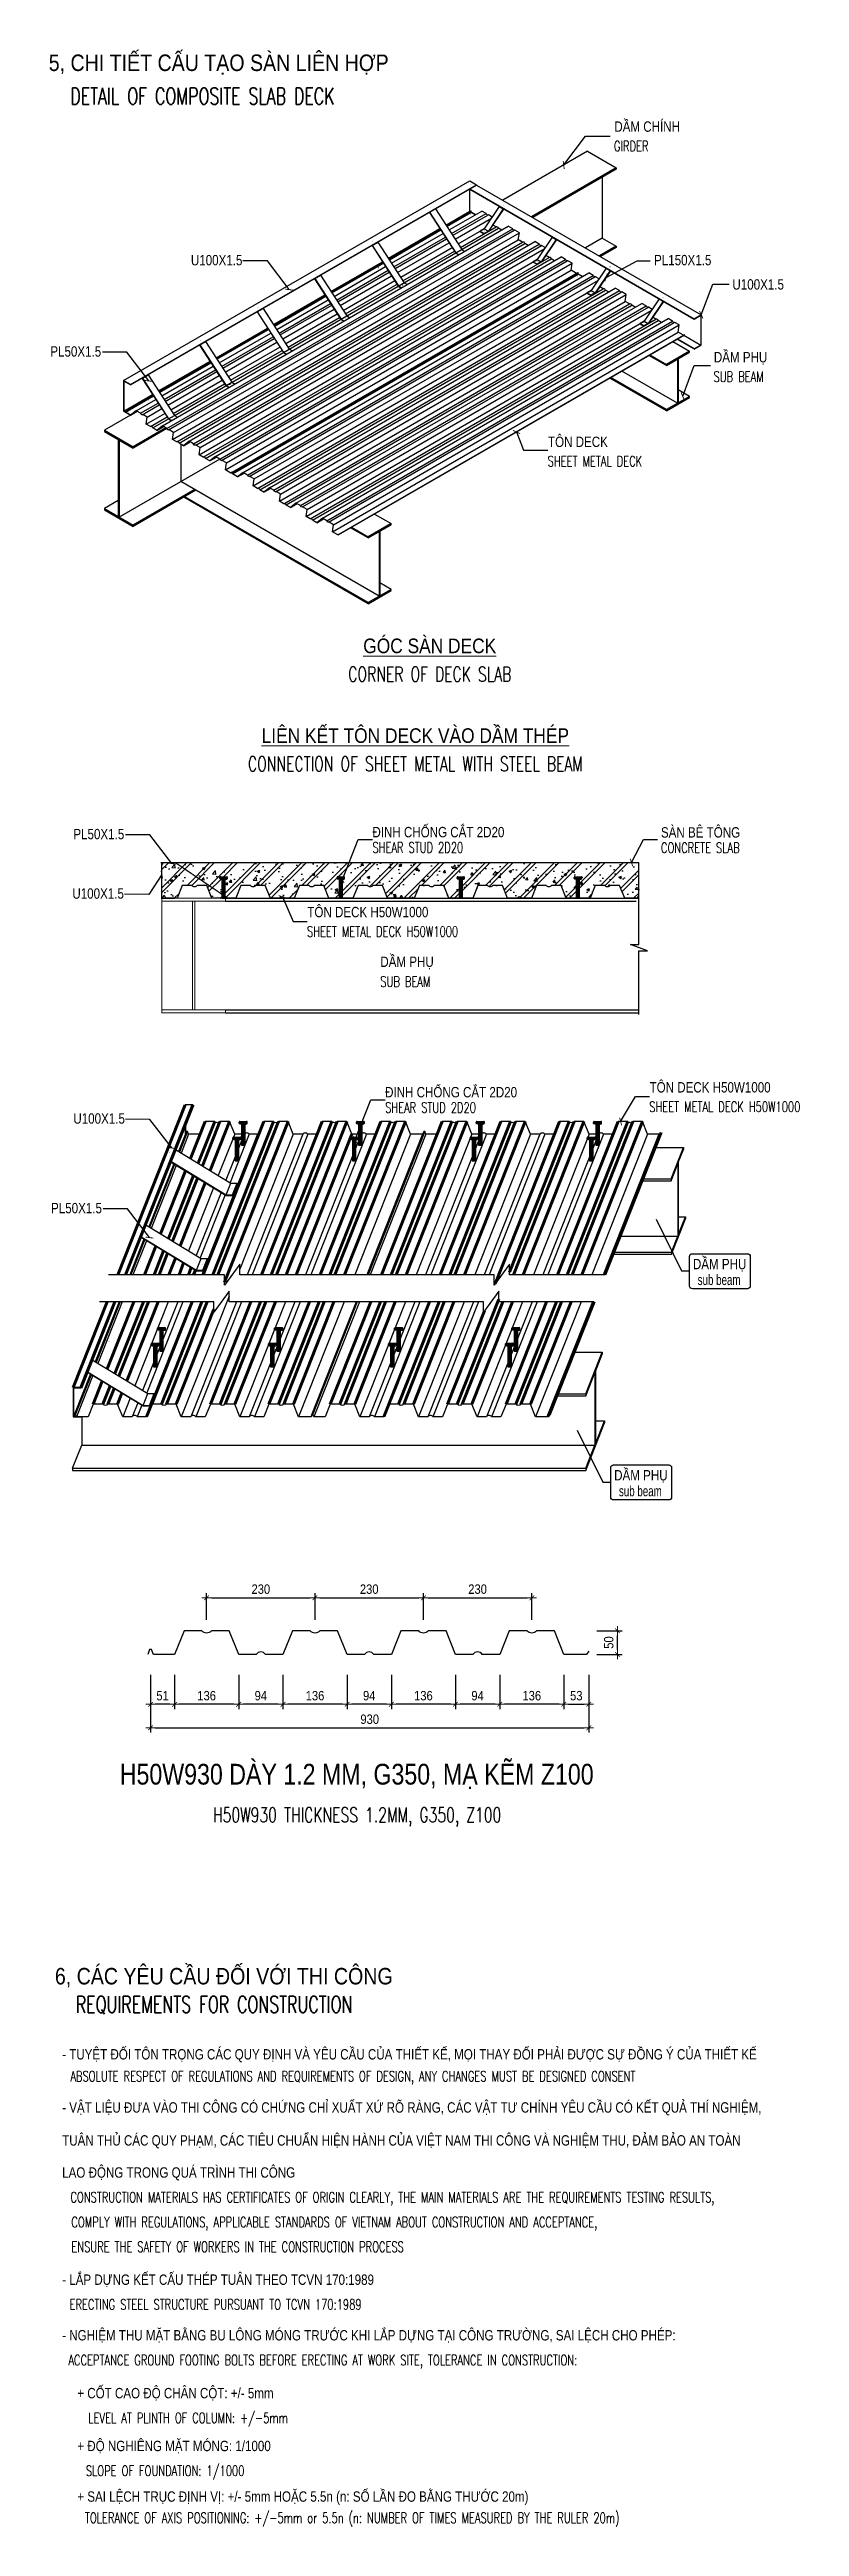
# Model space of a CAD drawing. Header units: millimetres. Extents: x 408913 to 1237273, y -191467 to -86666.
# Drawn here: x 1050428 to 1066343, y -184478 to -131939 of the extents above; entities that cross this region are included whole.
import ezdxf
from ezdxf.enums import TextEntityAlignment as Align

# ---------------------------------------------------------------- set-up
doc = ezdxf.new("R2010")
doc.units = ezdxf.units.MM
doc.header["$LTSCALE"] = 35
doc.header["$PDMODE"] = 3
for name, color, linetype, lineweight in [('1', 1, 'Continuous', 25), ('_TEXT', 92, 'Continuous', 13), ('NDC_S_DIM', 1, 'Continuous', 9), ('NDC_S_ENG TEXT', 2, 'Continuous', 9), ('NDC_S_VN TEXT', 7, 'Continuous', 9)]:
    doc.layers.add(name, color=color, linetype=linetype, lineweight=lineweight)
for name, color, linetype in [('2', 2, 'Continuous'), ('250', 250, 'Continuous'), ('251', 251, 'Continuous'), ('3', 2, 'Continuous'), ('4', 4, 'Continuous'), ('8', 8, 'Continuous'), ('MISCEL', 7, 'Continuous'), ('STR.Dim_F-CL-B', 8, 'Continuous'), ('TEXT', 4, 'Continuous')]:
    doc.layers.add(name, color=color, linetype=linetype)
doc.styles.add('Arial', font='arial.ttf', dxfattribs={"width": 0.6})
doc.styles.add('DIM', font='romans.shx', dxfattribs={"width": 0.55, "bigfont": 'vns.shx'})
doc.styles.add('NDC_ARIAL', font='arial.ttf', dxfattribs={"width": 0.85})
doc.styles.add('NDC_ROMANS', font='romans.shx', dxfattribs={"width": 0.8})
doc.styles.add('ROMANS1', font='romans.shx', dxfattribs={"width": 0.75, "bigfont": 'vns.shx'})
doc.styles.add('vntimeh.shx', font='hoatbif.shx', dxfattribs={"width": 0.65})
doc.dimstyles.new('100', dxfattribs={"dimscale": 100, "dimtxt": 2, "dimasz": 1.2, "dimexe": 1, "dimexo": 0, "dimgap": 1, "dimtad": 1, "dimdec": 0, "dimzin": 11, "dimdsep": 46, "dimtxsty": 'ROMANS1', "dimblk1": 'ARCHTICK', "dimblk2": 'ARCHTICK', "dimsah": 1, "dimcen": 0.09, "dimdle": 1, "dimclrd": 8, "dimclre": 8, "dimclrt": 7, "dimadec": 0, "dimazin": 0, "dimtfac": 1, "dimtdec": 0, "dimtofl": 0, "dimtmove": 2, "dimatfit": 3, "dimldrblk": 'ARCHTICK', "dimfxl": 1, "dimtolj": 1, "dimtzin": 11, "dimarcsym": 0})
doc.dimstyles.new('2n', dxfattribs={"dimtxt": 2.5, "dimasz": 1.2, "dimexe": 1, "dimexo": 0, "dimgap": 1, "dimtad": 1, "dimdec": 0, "dimlfac": 2, "dimzin": 0, "dimdsep": 46, "dimtxsty": 'DIM', "dimblk": 'ARCHTICK', "dimcen": 1, "dimdle": 1, "dimclrd": 251, "dimclre": 251, "dimclrt": 3, "dimadec": 0, "dimazin": 0, "dimtfac": 1, "dimtdec": 0, "dimtofl": 0, "dimtmove": 0, "dimatfit": 3, "dimfxl": 1, "dimtolj": 1, "dimtzin": 0, "dimlwd": -1, "dimlwe": -1, "dimarcsym": 0})
doc.dimstyles.new('A2_1-10', dxfattribs={"dimscale": 100, "dimtxt": 2, "dimasz": 1, "dimexe": 1, "dimexo": 0, "dimgap": 0.8, "dimtad": 1, "dimdec": 0, "dimlfac": 0.1, "dimdsep": 46, "dimtxsty": 'NDC_ARIAL', "dimblk": 'DIMMARK', "dimcen": 49999.938995, "dimdle": 1.5, "dimclrd": 1, "dimclre": 1, "dimclrt": 3, "dimadec": 0, "dimazin": 0, "dimtfac": 1, "dimtdec": 0, "dimtix": 1, "dimtmove": 2, "dimatfit": 3, "dimfxl": 1, "dimarcsym": 0})

msp = doc.modelspace()

# ---------------------------------------------------------------- texts
at = {"layer": '_TEXT', "color": 2, "style": 'vntimeh.shx', "width": 0.7}
for p in [(1064637.5, -158035.2), (1062966, -162515.1)]:
    msp.add_text('sub beam', height=221.26, dxfattribs=at).set_placement(p, align=Align.MIDDLE_CENTER)
at = {"layer": 'NDC_S_ENG TEXT', "style": 'NDC_ROMANS', "width": 0.7}
for s, height, p in [('DETAIL OF COMPOSITE SLAB DECK', 350, (1050870.7, -133101.4)), ('GIRDER', 220, (1062406.7, -134096.1)), ('SUB BEAM', 220, (1064519.2, -138987.2)), ('SHEET METAL DECK', 220, (1060999.4, -140781.9)), ('SHEAR STUD 2D20', 220, (1057280.3, -148974.5)), ('CONCRETE SLAB', 220, (1063403.2, -148980)), ('SHEET METAL DECK H50W1000', 220, (1055892.2, -150756.8)), ('SUB BEAM', 220, (1057448.2, -151820.6)), ('SHEAR STUD 2D20', 220, (1057549.7, -154491.1)), ('SHEET METAL DECK H50W1000', 220, (1063155.2, -154474.1)), ('REQUIREMENTS FOR CONSTRUCTION', 350, (1050985.8, -173579.9)), ('ABSOLUTE RESPECT OF REGULATIONS AND REQUIREMENTS OF DESIGN, ANY CHANGES MUST BE DESIGNED CONSENT', 220, (1050870.4, -175037.9)), ('CONSTRUCTION MATERIALS HAS CERTIFICATES OF ORIGIN CLEARLY, THE MAIN MATERIALS ARE THE REQUIREMENTS TESTING RESULTS,', 220, (1050871.4, -177605.3)), ('COMPLY WITH REGULATIONS, APPLICABLE STANDARDS OF VIETNAM ABOUT CONSTRUCTION AND ACCEPTANCE,', 220, (1050891.9, -178130.9)), ('ENSURE THE SAFETY OF WORKERS IN THE CONSTRUCTION PROCESS', 220, (1050891.9, -178656.6)), ('ERECTING STEEL STRUCTURE PURSUANT TO TCVN 170:1989', 220, (1050852.2, -179878.7)), ('ACCEPTANCE GROUND FOOTING BOLTS BEFORE ERECTING AT WORK SITE, TOLERANCE IN CONSTRUCTION:', 220, (1050828.8, -181058)), ('LEVEL AT PLINTH OF COLUMN: +/-5mm', 220, (1051251.2, -182285.5)), ('SLOPE OF FOUNDATION: 1/1000', 220, (1051198.2, -183406.5)), ('TOLERANCE OF AXIS POSITIONING: +/-5mm or 5.5n (n: NUMBER OF TIMES MEASURED BY THE RULER 20m)', 220, (1051178.7, -184404.7))]:
    msp.add_text(s, height=height, dxfattribs=at).set_placement(p)
for s, p in [('CORNER OF DECK SLAB', (1058496.3, -145187.1)), ('CONNECTION OF SHEET METAL WITH STEEL BEAM', (1058190.6, -147091.6)), ('H50W930 THICKNESS 1.2MM, G350, Z100', (1056955.6, -169384.6))]:
    msp.add_text(s, height=310, dxfattribs=at).set_placement(p, align=Align.MIDDLE_CENTER)
at = {"layer": 'NDC_S_VN TEXT', "style": 'NDC_ARIAL', "width": 0.85}
for s, p in [('5, CHI TIẾT CẤU TẠO SÀN LIÊN HỢP', (1050410.9, -132394.3)), ('6, CÁC YÊU CẦU ĐỐI VỚI THI CÔNG', (1050541.9, -172980.7))]:
    msp.add_text(s, height=350, dxfattribs=at).set_placement(p)
for s, p in [('%%UGÓC SÀN DECK', (1058496.3, -144587.5)), ('%%ULIÊN KẾT TÔN DECK VÀO DẦM THÉP', (1058190.6, -146491.2))]:
    msp.add_text(s, height=310, dxfattribs=at).set_placement(p, align=Align.MIDDLE_CENTER)
at = {"layer": 'TEXT', "color": 0, "style": 'Arial', "width": 0.8}
for s, height, p in [('DẦM CHÍNH', 220, (1062413.7, -133683.4)), ('U100X1.5', 220, (1053427.8, -136516.1)), ('PL150X1.5', 220, (1063257.2, -136514.4)), ('U100X1.5', 220, (1064920, -137030.4)), ('PL50X1.5', 220, (1050444.6, -138452.4)), ('DẦM PHỤ', 220, (1064526.1, -138574.5)), ('TÔN DECK', 220, (1061006.3, -140369.3)), ('PL50X1.5', 220, (1050933.7, -148689.9)), ('ĐINH CHỐNG CẮT 2D20', 220, (1057280.3, -148648)), ('SÀN BÊ TÔNG', 220, (1063403.2, -148653.5)), ('U100X1.5', 220, (1050912.5, -149950.4)), ('TÔN DECK H50W1000', 220, (1055899.2, -150344.1)), ('DẦM PHỤ', 220, (1057448.2, -151398.1)), ('ĐINH CHỐNG CẮT 2D20', 220, (1057549.7, -154164.6)), ('TÔN DECK H50W1000', 220, (1063162.1, -154061.5)), ('U100X1.5', 220, (1050933.7, -154722.9)), ('PL50X1.5', 220, (1050460.5, -156623.6)), ('DẦM PHỤ', 220, (1064081.5, -157810.4)), ('DẦM PHỤ', 220, (1062410, -162290.3)), ('H50W930 DÀY 1.2 MM, G350, MẠ KẼM Z100', 440, (1051918.8, -168741.3)), ('- TUYỆT ĐỐI TÔN TRỌNG CÁC QUY ĐỊNH VÀ YÊU CẦU CỦA THIẾT KẾ, MỌI THAY ĐỔI PHẢI ĐƯỢC SỰ ĐỒNG Ý CỦA THIẾT KẾ', 220, (1050696.5, -174572.9)), ('- VẬT LIỆU ĐƯA VÀO THI CÔNG CÓ CHỨNG CHỈ XUẤT XỨ RÕ RÀNG, CÁC VẬT TƯ CHÍNH YÊU CẦU CÓ KẾT QUẢ THÍ NGHIỆM, ', 220, (1050696.5, -175700.3)), ('TUÂN THỦ CÁC QUY PHẠM, CÁC TIÊU CHUẨN HIỆN HÀNH CỦA VIỆT NAM THI CÔNG VÀ NGHIỆM THU, ĐẢM BẢO AN TOÀN', 220, (1050696.5, -176399.2)), ('LAO ĐỘNG TRONG QUÁ TRÌNH THI CÔNG', 220, (1050696.5, -177079.7)), ('- LẮP DỰNG KẾT CẤU THÉP TUÂN THEO TCVN 170:1989', 220, (1050696.5, -179353.1)), ('- NGHIỆM THU MẶT BẰNG BU LÔNG MÓNG TRƯỚC KHI LẮP DỰNG TẠI CÔNG TRƯỜNG, SAI LỆCH CHO PHÉP:', 220, (1050696.5, -180532.4)), ('+ CỐT CAO ĐỘ CHÂN CỘT: +/- 5mm', 220, (1051017.7, -181759.9)), ('+ ĐỘ NGHIÊNG MẶT MÓNG: 1/1000', 220, (1051017.7, -182880.8)), ('+ SAI LỆCH TRỤC ĐỊNH VỊ: +/- 5mm HOẶC 5.5n (n: SỐ LẦN ĐO BẰNG THƯỚC 20m)', 220, (1051017.7, -183953.5))]:
    msp.add_text(s, height=height, dxfattribs=at).set_placement(p)

# ---------------------------------------------------------------- blocks, each defined once
blk = doc.blocks.new('A$C757978EA')
at = {"layer": 'MISCEL', "const_width": 1.12}
for points in [[(-34, 36, 0.0177602), (-38, 34, 0.1049142), (-50, 24, 0.1705681), (-54, 14, 0.1705681)], [(-54, 14, 0.1705681), (-50, 5, 0.1049142), (-38, -5, 0.0666148), (-22, -11, 0.0527574), (0, -13, 0.0527574), (22, -11, 0.0666148), (38, -5, 0.1049142), (50, 5, 0.1705681), (54, 14, 0.1705681), (50, 24, 0.1049142), (38, 34, 0.0177602), (34, 36, 0.0527574)], [(-54, 2, 0.1705681), (-50, -8, 0.1049142), (-38, -18, 0.0666148), (-22, -24, 0.0527574), (0, -26, 0.0527574), (22, -24, 0.0666148), (38, -18, 0.1049142), (50, -8, 0.1705681), (54, 2, 0.1705681)]]:
    blk.add_lwpolyline(points, format="xyb", dxfattribs=at)
at = {"layer": 'MISCEL'}
for points, const_width in [([(-54, 14), (-54, 2)], 1.12), ([(34, 33), (34, 27), (34, 12), (14, 0), (-14, 0), (-34, 12), (-34, 27), (-34, 33)], 1.32), ([(-14, 19), (-14, 0)], 1.32), ([(14, 19), (14, 0)], 1.32), ([(54, 14), (54, 2)], 1.12)]:
    blk.add_lwpolyline(points, dxfattribs=dict(at, const_width=const_width))
at = {"layer": 'MISCEL', "const_width": 1.32}
blk.add_lwpolyline([(-34, 36), (-34, 52), (-15, 63), (15, 63), (34, 52), (34, 36), (34, 33, 0.3164218), (14, 19, 0.4001065), (-14, 19, 0.3164218), (-34, 33)], format="xyb", close=True, dxfattribs=at)
at = {"layer": 'MISCEL'}
blk.add_lwpolyline([(-22, 30), (-24, 31)], dxfattribs=at)
blk = doc.blocks.new('dinh-stud')
at = {"layer": '251'}
h = blk.add_hatch(color=256, dxfattribs=at)
h.set_gradient(color1=(51, 51, 51), one_color=1, tint=1, name='CURVED')
edge = h.paths.add_edge_path()
edge.add_line((-1.3, 14.7), (1.3, 14.7))
edge.add_line((1.3, 14.7), (2.5, 15.1))
edge.add_arc((2.4, 15.6), 0.5, 287.422, 360)
edge.add_line((2.9, 15.6), (2.9, 16.4))
edge.add_arc((2.4, 16.4), 0.5, 0, 90)
edge.add_line((2.4, 16.9), (-2.4, 16.9))
edge.add_arc((-2.4, 16.4), 0.5, 90, 180)
edge.add_line((-2.9, 16.4), (-2.9, 15.6))
edge.add_arc((-2.4, 15.6), 0.5, 180, 252.578)
edge.add_line((-2.5, 15.1), (-1.3, 14.7))
h = blk.add_hatch(color=256, dxfattribs=at)
h.set_gradient(color1=(51, 51, 51), one_color=1, tint=1, name='CYLINDER')
h.paths.add_polyline_path([(1.3, 14.7), (-1.3, 14.7), (-1.3, 0.7, -0.27043), (1.3, 0.7)])
h.paths.add_polyline_path([(1.3, 0.7, 0.27043), (-1.3, 0.7), (-1.3, 0), (1.3, 0)])
at = {"layer": '4', "ltscale": 15}
for p, q in [((-2.9, 15.6), (-2.9, 16.4)), ((-1.3, 14.7), (-2.5, 15.1)), ((-2.4, 16.9), (2.4, 16.9)), ((-1.3, 14.7), (1.3, 14.7)), ((1.3, 14.7), (2.5, 15.1)), ((2.9, 15.6), (2.9, 16.4))]:
    blk.add_line(p, q, dxfattribs=at)
blk.add_lwpolyline([(-1.3, 14.7), (-1.3, 0), (1.3, 0), (1.3, 14.7)], dxfattribs=at)
for centre, start, end in [((-2.4, 16.4), 90, 180), ((-2.4, 15.6), 180, 252.578), ((2.4, 16.4), 0, 90), ((2.4, 15.6), 287.422, 0)]:
    blk.add_arc(centre, 0.5, start, end, dxfattribs=at)
blk = doc.blocks.new('_ArchTick')
at = {"color": 0, "linetype": 'ByBlock', "const_width": 0.15}
blk.add_lwpolyline([(-0.5, -0.5), (0.5, 0.5)], dxfattribs=at)
blk = doc.blocks.new('DIMMARK')
at = {"layer": 'NDC_S_DIM', "color": 1}
blk.add_line((-1.5, 0), (1, 0), dxfattribs=at)
at = {"layer": 'NDC_S_DIM', "color": 2, "const_width": 0.15}
blk.add_lwpolyline([(-0.5, -0.5), (0.5, 0.5)], dxfattribs=at)
blk = doc.blocks.new('*D407')
at = {"layer": 'DEFPOINTS', "color": 0, "transparency": 16777216}
for p in [(1052572, -166413), (1061872, -166413), (1061872, -167538)]:
    blk.add_point(p, dxfattribs=at)
at = {"layer": 'NDC_S_DIM', "color": 1, "lineweight": -2, "transparency": 16777216}
for p, q in [((1052572, -166413), (1052572, -167638)), ((1061872, -166413), (1061872, -167638)), ((1052672, -167538), (1061772, -167538))]:
    blk.add_line(p, q, dxfattribs=at)
at = {"layer": 'NDC_S_DIM', "color": 1, "lineweight": -2, "transparency": 16777216, "xscale": 100, "yscale": 100, "zscale": 100, "rotation": 180}
blk.add_blockref('DIMMARK', (1052572, -167538), dxfattribs=at)
at = {"layer": 'NDC_S_DIM', "color": 1, "lineweight": -2, "transparency": 16777216, "xscale": 100, "yscale": 100, "zscale": 100}
blk.add_blockref('DIMMARK', (1061872, -167538), dxfattribs=at)
at = {"layer": 'NDC_S_DIM', "color": 3, "transparency": 16777216, "insert": (1057222, -167356), "char_height": 200, "attachment_point": 5, "style": 'NDC_ARIAL'}
blk.add_mtext('930', dxfattribs=at)
blk = doc.blocks.new('*D408')
at = {"layer": 'DEFPOINTS', "color": 0, "transparency": 16777216}
for p in [(1059982, -166413), (1061342, -166413), (1059982, -167039)]:
    blk.add_point(p, dxfattribs=at)
at = {"layer": 'NDC_S_DIM', "color": 1, "lineweight": -2, "transparency": 16777216}
for p, q in [((1059982, -166413), (1059982, -167139)), ((1061342, -166413), (1061342, -167139)), ((1061242, -167039), (1060082, -167039))]:
    blk.add_line(p, q, dxfattribs=at)
at = {"layer": 'NDC_S_DIM', "color": 1, "lineweight": -2, "transparency": 16777216, "xscale": 100, "yscale": 100, "zscale": 100, "rotation": 180}
blk.add_blockref('DIMMARK', (1059982, -167039), dxfattribs=at)
at = {"layer": 'NDC_S_DIM', "color": 1, "lineweight": -2, "transparency": 16777216, "xscale": 100, "yscale": 100, "zscale": 100}
blk.add_blockref('DIMMARK', (1061342, -167039), dxfattribs=at)
at = {"layer": 'NDC_S_DIM', "color": 3, "transparency": 16777216, "insert": (1060662, -166857), "char_height": 200, "attachment_point": 5, "style": 'NDC_ARIAL'}
blk.add_mtext('136', dxfattribs=at)
blk = doc.blocks.new('*D409')
at = {"layer": 'DEFPOINTS', "color": 0, "transparency": 16777216}
for p in [(1059042, -166413), (1059982, -166413), (1059042, -167039)]:
    blk.add_point(p, dxfattribs=at)
at = {"layer": 'NDC_S_DIM', "color": 1, "lineweight": -2, "transparency": 16777216}
for p, q in [((1059042, -166413), (1059042, -167139)), ((1059982, -166413), (1059982, -167139)), ((1059882, -167039), (1059142, -167039))]:
    blk.add_line(p, q, dxfattribs=at)
at = {"layer": 'NDC_S_DIM', "color": 1, "lineweight": -2, "transparency": 16777216, "xscale": 100, "yscale": 100, "zscale": 100, "rotation": 180}
blk.add_blockref('DIMMARK', (1059042, -167039), dxfattribs=at)
at = {"layer": 'NDC_S_DIM', "color": 1, "lineweight": -2, "transparency": 16777216, "xscale": 100, "yscale": 100, "zscale": 100}
blk.add_blockref('DIMMARK', (1059982, -167039), dxfattribs=at)
at = {"layer": 'NDC_S_DIM', "color": 3, "transparency": 16777216, "insert": (1059512, -166857), "char_height": 200, "attachment_point": 5, "style": 'NDC_ARIAL'}
blk.add_mtext('94', dxfattribs=at)
blk = doc.blocks.new('*D410')
at = {"layer": 'DEFPOINTS', "color": 0, "transparency": 16777216}
for p in [(1057682, -166413), (1059042, -166413), (1057682, -167039)]:
    blk.add_point(p, dxfattribs=at)
at = {"layer": 'NDC_S_DIM', "color": 1, "lineweight": -2, "transparency": 16777216}
for p, q in [((1057682, -166413), (1057682, -167139)), ((1059042, -166413), (1059042, -167139)), ((1058942, -167039), (1057782, -167039))]:
    blk.add_line(p, q, dxfattribs=at)
at = {"layer": 'NDC_S_DIM', "color": 1, "lineweight": -2, "transparency": 16777216, "xscale": 100, "yscale": 100, "zscale": 100, "rotation": 180}
blk.add_blockref('DIMMARK', (1057682, -167039), dxfattribs=at)
at = {"layer": 'NDC_S_DIM', "color": 1, "lineweight": -2, "transparency": 16777216, "xscale": 100, "yscale": 100, "zscale": 100}
blk.add_blockref('DIMMARK', (1059042, -167039), dxfattribs=at)
at = {"layer": 'NDC_S_DIM', "color": 3, "transparency": 16777216, "insert": (1058362, -166857), "char_height": 200, "attachment_point": 5, "style": 'NDC_ARIAL'}
blk.add_mtext('136', dxfattribs=at)
blk = doc.blocks.new('*D411')
at = {"layer": 'DEFPOINTS', "color": 0, "transparency": 16777216}
for p in [(1056742, -166413), (1057682, -166413), (1056742, -167039)]:
    blk.add_point(p, dxfattribs=at)
at = {"layer": 'NDC_S_DIM', "color": 1, "lineweight": -2, "transparency": 16777216}
for p, q in [((1056742, -166413), (1056742, -167139)), ((1057682, -166413), (1057682, -167139)), ((1057582, -167039), (1056842, -167039))]:
    blk.add_line(p, q, dxfattribs=at)
at = {"layer": 'NDC_S_DIM', "color": 1, "lineweight": -2, "transparency": 16777216, "xscale": 100, "yscale": 100, "zscale": 100, "rotation": 180}
blk.add_blockref('DIMMARK', (1056742, -167039), dxfattribs=at)
at = {"layer": 'NDC_S_DIM', "color": 1, "lineweight": -2, "transparency": 16777216, "xscale": 100, "yscale": 100, "zscale": 100}
blk.add_blockref('DIMMARK', (1057682, -167039), dxfattribs=at)
at = {"layer": 'NDC_S_DIM', "color": 3, "transparency": 16777216, "insert": (1057212, -166857), "char_height": 200, "attachment_point": 5, "style": 'NDC_ARIAL'}
blk.add_mtext('94', dxfattribs=at)
blk = doc.blocks.new('*D412')
at = {"layer": 'DEFPOINTS', "color": 0, "transparency": 16777216}
for p in [(1055382, -166413), (1056742, -166413), (1055382, -167039)]:
    blk.add_point(p, dxfattribs=at)
at = {"layer": 'NDC_S_DIM', "color": 1, "lineweight": -2, "transparency": 16777216}
for p, q in [((1055382, -166413), (1055382, -167139)), ((1056742, -166413), (1056742, -167139)), ((1056642, -167039), (1055482, -167039))]:
    blk.add_line(p, q, dxfattribs=at)
at = {"layer": 'NDC_S_DIM', "color": 1, "lineweight": -2, "transparency": 16777216, "xscale": 100, "yscale": 100, "zscale": 100, "rotation": 180}
blk.add_blockref('DIMMARK', (1055382, -167039), dxfattribs=at)
at = {"layer": 'NDC_S_DIM', "color": 1, "lineweight": -2, "transparency": 16777216, "xscale": 100, "yscale": 100, "zscale": 100}
blk.add_blockref('DIMMARK', (1056742, -167039), dxfattribs=at)
at = {"layer": 'NDC_S_DIM', "color": 3, "transparency": 16777216, "insert": (1056062, -166857), "char_height": 200, "attachment_point": 5, "style": 'NDC_ARIAL'}
blk.add_mtext('136', dxfattribs=at)
blk = doc.blocks.new('*D413')
at = {"layer": 'DEFPOINTS', "color": 0, "transparency": 16777216}
for p in [(1054442, -166413), (1055382, -166413), (1054442, -167039)]:
    blk.add_point(p, dxfattribs=at)
at = {"layer": 'NDC_S_DIM', "color": 1, "lineweight": -2, "transparency": 16777216}
for p, q in [((1054442, -166413), (1054442, -167139)), ((1055382, -166413), (1055382, -167139)), ((1055282, -167039), (1054542, -167039))]:
    blk.add_line(p, q, dxfattribs=at)
at = {"layer": 'NDC_S_DIM', "color": 1, "lineweight": -2, "transparency": 16777216, "xscale": 100, "yscale": 100, "zscale": 100, "rotation": 180}
blk.add_blockref('DIMMARK', (1054442, -167039), dxfattribs=at)
at = {"layer": 'NDC_S_DIM', "color": 1, "lineweight": -2, "transparency": 16777216, "xscale": 100, "yscale": 100, "zscale": 100}
blk.add_blockref('DIMMARK', (1055382, -167039), dxfattribs=at)
at = {"layer": 'NDC_S_DIM', "color": 3, "transparency": 16777216, "insert": (1054912, -166857), "char_height": 200, "attachment_point": 5, "style": 'NDC_ARIAL'}
blk.add_mtext('94', dxfattribs=at)
blk = doc.blocks.new('*D414')
at = {"layer": 'DEFPOINTS', "color": 0, "transparency": 16777216}
for p in [(1053082, -166413), (1054442, -166413), (1053082, -167039)]:
    blk.add_point(p, dxfattribs=at)
at = {"layer": 'NDC_S_DIM', "color": 1, "lineweight": -2, "transparency": 16777216}
for p, q in [((1053082, -166413), (1053082, -167139)), ((1054442, -166413), (1054442, -167139)), ((1054342, -167039), (1053182, -167039))]:
    blk.add_line(p, q, dxfattribs=at)
at = {"layer": 'NDC_S_DIM', "color": 1, "lineweight": -2, "transparency": 16777216, "xscale": 100, "yscale": 100, "zscale": 100, "rotation": 180}
blk.add_blockref('DIMMARK', (1053082, -167039), dxfattribs=at)
at = {"layer": 'NDC_S_DIM', "color": 1, "lineweight": -2, "transparency": 16777216, "xscale": 100, "yscale": 100, "zscale": 100}
blk.add_blockref('DIMMARK', (1054442, -167039), dxfattribs=at)
at = {"layer": 'NDC_S_DIM', "color": 3, "transparency": 16777216, "insert": (1053762, -166857), "char_height": 200, "attachment_point": 5, "style": 'NDC_ARIAL'}
blk.add_mtext('136', dxfattribs=at)
blk = doc.blocks.new('*D415')
at = {"layer": 'DEFPOINTS', "color": 0, "transparency": 16777216}
for p in [(1052572, -166413), (1053082, -166413), (1052572, -167039)]:
    blk.add_point(p, dxfattribs=at)
at = {"layer": 'NDC_S_DIM', "color": 1, "lineweight": -2, "transparency": 16777216}
for p, q in [((1052572, -166413), (1052572, -167139)), ((1053082, -166413), (1053082, -167139)), ((1052982, -167039), (1052672, -167039))]:
    blk.add_line(p, q, dxfattribs=at)
at = {"layer": 'NDC_S_DIM', "color": 1, "lineweight": -2, "transparency": 16777216, "xscale": 100, "yscale": 100, "zscale": 100, "rotation": 180}
blk.add_blockref('DIMMARK', (1052572, -167039), dxfattribs=at)
at = {"layer": 'NDC_S_DIM', "color": 1, "lineweight": -2, "transparency": 16777216, "xscale": 100, "yscale": 100, "zscale": 100}
blk.add_blockref('DIMMARK', (1053082, -167039), dxfattribs=at)
at = {"layer": 'NDC_S_DIM', "color": 3, "transparency": 16777216, "insert": (1052827, -166857), "char_height": 200, "attachment_point": 5, "style": 'NDC_ARIAL'}
blk.add_mtext('51', dxfattribs=at)
blk = doc.blocks.new('*D416')
at = {"layer": 'DEFPOINTS', "color": 0, "transparency": 16777216}
for p in [(1061342, -166413), (1061872, -166413), (1061872, -167039)]:
    blk.add_point(p, dxfattribs=at)
at = {"layer": 'NDC_S_DIM', "color": 1, "lineweight": -2, "transparency": 16777216}
for p, q in [((1061342, -166413), (1061342, -167139)), ((1061872, -166413), (1061872, -167139)), ((1061442, -167039), (1061772, -167039))]:
    blk.add_line(p, q, dxfattribs=at)
at = {"layer": 'NDC_S_DIM', "color": 1, "lineweight": -2, "transparency": 16777216, "xscale": 100, "yscale": 100, "zscale": 100, "rotation": 180}
blk.add_blockref('DIMMARK', (1061342, -167039), dxfattribs=at)
at = {"layer": 'NDC_S_DIM', "color": 1, "lineweight": -2, "transparency": 16777216, "xscale": 100, "yscale": 100, "zscale": 100}
blk.add_blockref('DIMMARK', (1061872, -167039), dxfattribs=at)
at = {"layer": 'NDC_S_DIM', "color": 3, "transparency": 16777216, "insert": (1061607, -166857), "char_height": 200, "attachment_point": 5, "style": 'NDC_ARIAL'}
blk.add_mtext('53', dxfattribs=at)
blk = doc.blocks.new('*D417')
at = {"layer": 'DEFPOINTS', "color": 0, "transparency": 16777216}
for p in [(1056062, -164779), (1053762, -165244), (1056062, -165244)]:
    blk.add_point(p, dxfattribs=at)
at = {"layer": 'NDC_S_DIM', "color": 1, "lineweight": -2, "transparency": 16777216}
for p, q in [((1053762, -165244), (1053762, -164679)), ((1053862, -164779), (1055962, -164779)), ((1056062, -165244), (1056062, -164679))]:
    blk.add_line(p, q, dxfattribs=at)
at = {"layer": 'NDC_S_DIM', "color": 1, "lineweight": -2, "transparency": 16777216, "xscale": 100, "yscale": 100, "zscale": 100, "rotation": 180}
blk.add_blockref('DIMMARK', (1053762, -164779), dxfattribs=at)
at = {"layer": 'NDC_S_DIM', "color": 1, "lineweight": -2, "transparency": 16777216, "xscale": 100, "yscale": 100, "zscale": 100}
blk.add_blockref('DIMMARK', (1056062, -164779), dxfattribs=at)
at = {"layer": 'NDC_S_DIM', "color": 3, "transparency": 16777216, "insert": (1054912, -164597), "char_height": 200, "attachment_point": 5, "style": 'NDC_ARIAL'}
blk.add_mtext('230', dxfattribs=at)
blk = doc.blocks.new('*D418')
at = {"layer": 'DEFPOINTS', "color": 0, "transparency": 16777216}
for p in [(1058362, -164779), (1056062, -165244), (1058362, -165244)]:
    blk.add_point(p, dxfattribs=at)
at = {"layer": 'NDC_S_DIM', "color": 1, "lineweight": -2, "transparency": 16777216}
for p, q in [((1056062, -165244), (1056062, -164679)), ((1056162, -164779), (1058262, -164779)), ((1058362, -165244), (1058362, -164679))]:
    blk.add_line(p, q, dxfattribs=at)
at = {"layer": 'NDC_S_DIM', "color": 1, "lineweight": -2, "transparency": 16777216, "xscale": 100, "yscale": 100, "zscale": 100, "rotation": 180}
blk.add_blockref('DIMMARK', (1056062, -164779), dxfattribs=at)
at = {"layer": 'NDC_S_DIM', "color": 1, "lineweight": -2, "transparency": 16777216, "xscale": 100, "yscale": 100, "zscale": 100}
blk.add_blockref('DIMMARK', (1058362, -164779), dxfattribs=at)
at = {"layer": 'NDC_S_DIM', "color": 3, "transparency": 16777216, "insert": (1057212, -164597), "char_height": 200, "attachment_point": 5, "style": 'NDC_ARIAL'}
blk.add_mtext('230', dxfattribs=at)
blk = doc.blocks.new('*D419')
at = {"layer": 'DEFPOINTS', "color": 0, "transparency": 16777216}
for p in [(1060662, -164779), (1058362, -165244), (1060662, -165244)]:
    blk.add_point(p, dxfattribs=at)
at = {"layer": 'NDC_S_DIM', "color": 1, "lineweight": -2, "transparency": 16777216}
for p, q in [((1058362, -165244), (1058362, -164679)), ((1058462, -164779), (1060562, -164779)), ((1060662, -165244), (1060662, -164679))]:
    blk.add_line(p, q, dxfattribs=at)
at = {"layer": 'NDC_S_DIM', "color": 1, "lineweight": -2, "transparency": 16777216, "xscale": 100, "yscale": 100, "zscale": 100, "rotation": 180}
blk.add_blockref('DIMMARK', (1058362, -164779), dxfattribs=at)
at = {"layer": 'NDC_S_DIM', "color": 1, "lineweight": -2, "transparency": 16777216, "xscale": 100, "yscale": 100, "zscale": 100}
blk.add_blockref('DIMMARK', (1060662, -164779), dxfattribs=at)
at = {"layer": 'NDC_S_DIM', "color": 3, "transparency": 16777216, "insert": (1059512, -164597), "char_height": 200, "attachment_point": 5, "style": 'NDC_ARIAL'}
blk.add_mtext('230', dxfattribs=at)
blk = doc.blocks.new('*D420')
at = {"layer": 'DEFPOINTS', "color": 0, "transparency": 16777216}
for p in [(1062040, -165479), (1062479, -165479), (1062040, -165979)]:
    blk.add_point(p, dxfattribs=at)
at = {"layer": 'NDC_S_DIM', "color": 1, "lineweight": -2, "transparency": 16777216}
for p, q in [((1062040, -165479), (1062579, -165479)), ((1062040, -165979), (1062579, -165979)), ((1062479, -165879), (1062479, -165579))]:
    blk.add_line(p, q, dxfattribs=at)
at = {"layer": 'NDC_S_DIM', "color": 1, "lineweight": -2, "transparency": 16777216, "xscale": 100, "yscale": 100, "zscale": 100}
for p, rotation in [((1062479, -165479), 90), ((1062479, -165979), 270)]:
    blk.add_blockref('DIMMARK', p, dxfattribs=dict(at, rotation=rotation))
at = {"layer": 'NDC_S_DIM', "color": 3, "transparency": 16777216, "insert": (1062296, -165729), "char_height": 200, "attachment_point": 5, "rotation": 90, "style": 'NDC_ARIAL'}
blk.add_mtext('50', dxfattribs=at)

# ---------------------------------------------------------------- dimensions: what is measured, and where the dimension line sits
at = {"layer": 'NDC_S_DIM'}
for base, p1, p2, picture, middle in [((1056061.9, -164779.1), (1053761.9, -165244.1), (1056061.9, -165244.1), '*D417', (1054911.9, -164596.9)), ((1058361.9, -164779.1), (1056061.9, -165244.1), (1058361.9, -165244.1), '*D418', (1057211.9, -164596.9)), ((1060661.9, -164779.1), (1058361.9, -165244.1), (1060661.9, -165244.1), '*D419', (1059511.9, -164596.9)), ((1061871.9, -167537.9), (1052571.9, -166412.8), (1061871.9, -166412.8), '*D407', (1057221.9, -167355.7)), ((1052571.9, -167039.4), (1053081.9, -166412.8), (1052571.9, -166412.8), '*D415', (1052826.9, -166857.2)), ((1053081.9, -167039.4), (1054441.9, -166412.8), (1053081.9, -166412.8), '*D414', (1053761.9, -166857.2)), ((1054441.9, -167039.4), (1055381.9, -166412.8), (1054441.9, -166412.8), '*D413', (1054911.9, -166857.2)), ((1055381.9, -167039.4), (1056741.9, -166412.8), (1055381.9, -166412.8), '*D412', (1056061.9, -166857.2)), ((1056741.9, -167039.4), (1057681.9, -166412.8), (1056741.9, -166412.8), '*D411', (1057211.9, -166857.2)), ((1057681.9, -167039.4), (1059041.9, -166412.8), (1057681.9, -166412.8), '*D410', (1058361.9, -166857.2)), ((1059041.9, -167039.4), (1059981.9, -166412.8), (1059041.9, -166412.8), '*D409', (1059511.9, -166857.2)), ((1059981.9, -167039.4), (1061341.9, -166412.8), (1059981.9, -166412.8), '*D408', (1060661.9, -166857.2)), ((1061871.9, -167039.4), (1061341.9, -166412.8), (1061871.9, -166412.8), '*D416', (1061606.9, -166857.2))]:
    dim = msp.add_linear_dim(base=base, p1=p1, p2=p2, dimstyle='A2_1-10', dxfattribs=at)
    dim.commit()
    dim.dimension.update_dxf_attribs({"geometry": picture, "text_midpoint": middle})
dim = msp.add_linear_dim(base=(1062478.6, -165479.3), p1=(1062040, -165979.3), p2=(1062040, -165479.3), angle=90, dimstyle='A2_1-10', dxfattribs=at)
dim.commit()
dim.dimension.update_dxf_attribs({"geometry": '*D420', "text_midpoint": (1062296.5, -165729.3)})

# ---------------------------------------------------------------- hatches: boundary and pattern name
at = {"layer": '250'}
h = msp.add_hatch(dxfattribs=at)
h.set_pattern_fill('BT-01', color=256, scale=81.1008, style=0, pattern_type=2)
h.set_pattern_definition([(50, (-6146864.1, -191793.16), (581.703746, -50.892483), [60.8256, -669.0816]), (355, (-6146864.1, -191793.16), (-112.52844, 610.03384), [48.66048, -535.26528]), (100.4514, (-6146815.64, -191797.4), (469.175737, 559.140984), [51.693804, -568.63186]), (46.1842, (-6146864.1, -191630.96), (865.54103, -134.237245), [91.2384, -1003.6224]), (96.6356, (-6146792, -191642.15), (758.01893, 790.01739), [77.54071, -852.94766]), (351.1842, (-6146864.1, -191631), (758.01831, 790.01798), [72.99072, -802.89792]), (21, (-6146783, -191671.5), (484.096395, -326.52714), [60.8256, -669.0816]), (326, (-6146783, -191671.5), (197.33068, 588.10249), [48.66048, -535.26528]), (71.4514, (-6146742.7, -191698.7), (681.427274, 261.574813), [51.693804, -568.63186]), (37.5, (-6146864.11, -191793.16), (9.86174, 269.9795786), [0, -528.777216, 0, -543.37536, 0, -537.2928]), (7.5, (-6146864.11, -191793.16), (213.3515, 319.871054), [0, -309.805056, 0, -516.612096, 0, -204.77952]), (327.5, (-6147044.97, -191793.16), (432.934266, -18.2921814), [0, -202.752, 0, -632.58624, 0, -839.39328]), (317.5, (-6147126.07, -191793.16), (472.968649, 81.185942), [0, -263.5776, 0, -420.102144, 0, -596.09088]), (45, (-6146864.1, -191793.16), (-243.724434, 243.724434), []), (45, (-6146864.1, -191693.8), (-243.724434, 243.724434), [])])
h.paths.add_polyline_path([(1062931, -149184.5), (1053096.5, -149184.5), (1054088.8, -149858.3), (1054088.8, -149543.1), (1054054.1, -149532.2, -0.3277102), (1054044.7, -149519.3), (1054044.7, -149498.1, -0.4142136), (1054058.2, -149484.6), (1054187.5, -149484.6, -0.4142136), (1054201, -149498.1), (1054201, -149519.3, -0.3277102), (1054191.5, -149532.2), (1054156.9, -149543.1), (1054156.9, -149904.5), (1054211.3, -149941.5), (1054287.2, -149941.5), (1054289.8, -149937.8), (1054289.7, -149935.7), (1054285.4, -149932), (1054288.1, -149931.6), (1054288.2, -149925.4), (1054265.3, -149925.2), (1054272.7, -149912.4), (1054266.7, -149913.2), (1054265.6, -149903), (1054274.2, -149901.8), (1054274.3, -149897.4), (1054278.3, -149897.5), (1054278.4, -149884.5), (1054318.4, -149885), (1054318.2, -149897.9), (1054322.2, -149898), (1054322.2, -149902.3), (1054330.8, -149903.8), (1054329.4, -149913.9), (1054323.4, -149913), (1054330.5, -149925.9), (1054307.6, -149925.7), (1054307.6, -149928.4), (1054311.9, -149932), (1054307.2, -149932.8), (1054307, -149935), (1054311.3, -149938.7), (1054306.5, -149939.5), (1054306.3, -149941.5), (1054373.5, -149941.5), (1054379.3, -149941.5), (1054487.5, -149671.1), (1054692.9, -149671.1, 0.5), (1054801.1, -149671.1), (1055006.5, -149671.1), (1055114.7, -149941.5), (1055314.7, -149941.5, -0.5), (1055422.8, -149941.5), (1055622.9, -149941.5), (1055731, -149671.1), (1055936.5, -149671.1, 0.5), (1056044.6, -149671.1), (1056250.1, -149671.1), (1056358.2, -149941.5), (1056558.3, -149941.5, -0.0895831), (1056575.9, -149925.1), (1056575.9, -149543.1), (1056541.2, -149532.2, -0.3277102), (1056531.8, -149519.3), (1056531.8, -149498.1, -0.4142136), (1056545.3, -149484.6), (1056674.6, -149484.6, -0.4142136), (1056688.1, -149498.1), (1056688.1, -149519.3, -0.3277102), (1056678.6, -149532.2), (1056644, -149543.1), (1056644, -149922.3, -0.1103885), (1056666.4, -149941.5), (1056866.4, -149941.5), (1056974.6, -149671.1), (1057180, -149671.1, 0.5), (1057288.2, -149671.1), (1057493.6, -149671.1), (1057601.8, -149941.5), (1057860.2, -149941.5), (1057881.9, -149887.4), (1057903.5, -149887.4), (1057925.1, -149941.5), (1058168.4, -149941.5), (1058276.6, -149671.1), (1058482, -149671.1, 0.5), (1058590.2, -149671.1), (1058795.6, -149671.1), (1058903.7, -149941.5), (1059103.8, -149941.5, -0.0895831), (1059121.4, -149925.1), (1059121.4, -149543.1), (1059086.8, -149532.2, -0.3277102), (1059077.3, -149519.3), (1059077.3, -149498.1, -0.4142136), (1059090.8, -149484.6), (1059220.1, -149484.6, -0.4142136), (1059233.6, -149498.1), (1059233.6, -149519.3, -0.3277102), (1059224.2, -149532.2), (1059189.5, -149543.1), (1059189.5, -149922.3, -0.1103885), (1059211.9, -149941.5), (1059412, -149941.5), (1059520.1, -149671.1), (1059725.6, -149671.1, 0.5), (1059833.7, -149671.1), (1060039.2, -149671.1), (1060147.3, -149941.5), (1060347.3, -149941.5, -0.5), (1060455.5, -149941.5), (1060655.5, -149941.5), (1060763.7, -149671.1), (1060969.1, -149671.1, 0.5), (1061077.2, -149671.1), (1061282.7, -149671.1), (1061390.8, -149941.5), (1061403.9, -149941.5, -1.0164137), (1061452.2, -149941.5), (1061590.9, -149941.5, -0.0895831), (1061608.5, -149925.1), (1061608.5, -149543.1), (1061573.8, -149532.2, -0.3277102), (1061564.4, -149519.3), (1061564.4, -149498.1, -0.4142136), (1061577.9, -149484.6), (1061707.2, -149484.6, -0.4142136), (1061720.7, -149498.1), (1061720.7, -149519.3, -0.3277102), (1061711.2, -149532.2), (1061676.6, -149543.1), (1061676.6, -149922.3, -0.1103885), (1061699, -149941.5), (1061836.4, -149941.5, -1.0164137), (1061884.8, -149941.5), (1061899.1, -149941.5), (1062007.2, -149671.1), (1062212.7, -149671.1, 0.5), (1062320.8, -149671.1), (1062526.2, -149671.1), (1062634.4, -149941.5), (1062931, -149941.5)])
edge = h.paths.add_edge_path()
edge.add_line((1053096.5, -149184.5), (1052976.3, -149184.5))
edge.add_line((1052976.3, -149184.5), (1052974.6, -149186.3))
edge.add_line((1052974.6, -149186.3), (1052974.5, -149189.1))
edge.add_line((1052974.5, -149189.1), (1052977.6, -149191.4))
edge.add_line((1052977.6, -149191.4), (1052974.3, -149194.8))
edge.add_line((1052974.3, -149194.8), (1052974.3, -149197.6))
edge.add_line((1052974.3, -149197.6), (1052977.5, -149199.9))
edge.add_line((1052977.5, -149199.9), (1052974.3, -149203.2))
edge.add_line((1052974.3, -149203.2), (1052974.3, -149206))
edge.add_line((1052974.3, -149206), (1052977.4, -149208.3))
edge.add_line((1052977.4, -149208.3), (1052974.5, -149211.6))
edge.add_line((1052974.5, -149211.6), (1052974.5, -149214.4))
edge.add_line((1052974.5, -149214.4), (1052977.3, -149216.7))
edge.add_line((1052977.3, -149216.7), (1052974.7, -149220.3))
edge.add_line((1052974.7, -149220.3), (1052974.9, -149222.7))
edge.add_line((1052974.9, -149222.7), (1052978, -149225))
edge.add_line((1052978, -149225), (1052975.1, -149228.3))
edge.add_line((1052975.1, -149228.3), (1052975.3, -149231))
edge.add_line((1052975.3, -149231), (1052978.1, -149233.4))
edge.add_line((1052978.1, -149233.4), (1052975.6, -149236.6))
edge.add_line((1052975.6, -149236.6), (1052975.8, -149239.4))
edge.add_line((1052975.8, -149239.4), (1052978.6, -149241.7))
edge.add_line((1052978.6, -149241.7), (1052976.2, -149244.9))
edge.add_line((1052976.2, -149244.9), (1052976.7, -149252.5))
edge.add_line((1052976.7, -149252.5), (1052976.6, -149260.2))
edge.add_line((1052976.6, -149260.2), (1052979.4, -149262.8))
edge.add_line((1052979.4, -149262.8), (1052976.6, -149265.3))
edge.add_line((1052976.6, -149265.3), (1052976.3, -149290.6))
edge.add_line((1052976.3, -149290.6), (1052962.9, -149307.9))
edge.add_line((1052962.9, -149307.9), (1052963, -149306.3))
edge.add_line((1052963, -149306.3), (1052951.3, -149290.3))
edge.add_line((1052951.3, -149290.3), (1052951.6, -149256.6))
edge.add_spline(control_points=[(1052951.6, -149256.6), (1052951.8, -149254), (1052952, -149251.5), (1052952.2, -149248.9)], knot_values=[31.5454049, 31.5454049, 31.5454049, 31.5454049, 32.9436614, 32.9436614, 32.9436614, 32.9436614], degree=3, periodic=0)
edge.add_line((1052952.2, -149248.9), (1052949, -149246.6))
edge.add_line((1052949, -149246.6), (1052952.7, -149243.2))
edge.add_line((1052952.7, -149243.2), (1052952.9, -149240.4))
edge.add_line((1052952.9, -149240.4), (1052950, -149238))
edge.add_line((1052950, -149238), (1052953.3, -149234.7))
edge.add_line((1052953.3, -149234.7), (1052953.5, -149231.9))
edge.add_line((1052953.5, -149231.9), (1052951.4, -149229.4))
edge.add_line((1052951.4, -149229.4), (1052953.9, -149226.2))
edge.add_line((1052953.9, -149226.2), (1052954.1, -149223.4))
edge.add_line((1052954.1, -149223.4), (1052951.4, -149221))
edge.add_line((1052951.4, -149221), (1052954.5, -149217.7))
edge.add_line((1052954.5, -149217.7), (1052954.7, -149214.8))
edge.add_line((1052954.7, -149214.8), (1052952.3, -149212.4))
edge.add_line((1052952.3, -149212.4), (1052955, -149209.1))
edge.add_line((1052955, -149209.1), (1052955.1, -149206.3))
edge.add_line((1052955.1, -149206.3), (1052952.4, -149204))
edge.add_line((1052952.4, -149204), (1052955.3, -149200.7))
edge.add_line((1052955.3, -149200.7), (1052955.4, -149197.9))
edge.add_line((1052955.4, -149197.9), (1052952.6, -149195.5))
edge.add_line((1052952.6, -149195.5), (1052955.4, -149192.3))
edge.add_line((1052955.4, -149192.3), (1052955.4, -149189.5))
edge.add_line((1052955.4, -149189.5), (1052952.7, -149187.1))
edge.add_line((1052952.7, -149187.1), (1052954.8, -149184.5))
edge.add_line((1052954.8, -149184.5), (1052826.2, -149184.5))
edge.add_line((1052826.2, -149184.5), (1052810.1, -149184.5))
edge.add_line((1052810.1, -149184.5), (1052810.1, -149941.5))
edge.add_line((1052810.1, -149941.5), (1052827.6, -149941.5))
edge.add_line((1052827.6, -149941.5), (1052849.2, -149887.4))
edge.add_line((1052849.2, -149887.4), (1052870.9, -149887.4))
edge.add_line((1052870.9, -149887.4), (1052892.5, -149941.5))
edge.add_line((1052892.5, -149941.5), (1052967, -149941.5))
edge.add_line((1052967, -149941.5), (1052969.7, -149937.8))
edge.add_line((1052969.7, -149937.8), (1052969.5, -149935.7))
edge.add_line((1052969.5, -149935.7), (1052967.4, -149933.9))
edge.add_line((1052967.4, -149933.9), (1052967.9, -149933.1))
edge.add_line((1052967.9, -149933.1), (1052968, -149925.4))
edge.add_line((1052968, -149925.4), (1052945.1, -149925.2))
edge.add_line((1052945.1, -149925.2), (1052952.5, -149912.4))
edge.add_line((1052952.5, -149912.4), (1052946.5, -149913.2))
edge.add_line((1052946.5, -149913.2), (1052945.4, -149903))
edge.add_line((1052945.4, -149903), (1052954.1, -149901.8))
edge.add_line((1052954.1, -149901.8), (1052954.1, -149897.4))
edge.add_line((1052954.1, -149897.4), (1052958.1, -149897.5))
edge.add_line((1052958.1, -149897.5), (1052958.2, -149884.5))
edge.add_line((1052958.2, -149884.5), (1052998.2, -149885))
edge.add_line((1052998.2, -149885), (1052998.1, -149897.9))
edge.add_line((1052998.1, -149897.9), (1053002, -149898))
edge.add_line((1053002, -149898), (1053002, -149902.3))
edge.add_line((1053002, -149902.3), (1053010.6, -149903.8))
edge.add_line((1053010.6, -149903.8), (1053009.2, -149913.9))
edge.add_line((1053009.2, -149913.9), (1053003.3, -149913))
edge.add_line((1053003.3, -149913), (1053010.4, -149925.9))
edge.add_line((1053010.4, -149925.9), (1052987.5, -149925.7))
edge.add_line((1052987.5, -149925.7), (1052987.4, -149928.4))
edge.add_line((1052987.4, -149928.4), (1052989.6, -149930.2))
edge.add_line((1052989.6, -149930.2), (1052987, -149932.8))
edge.add_line((1052987, -149932.8), (1052986.8, -149935))
edge.add_line((1052986.8, -149935), (1052988.9, -149936.9))
edge.add_line((1052988.9, -149936.9), (1052986.4, -149939.5))
edge.add_line((1052986.4, -149939.5), (1052986.2, -149941.5))
edge.add_line((1052986.2, -149941.5), (1053135.8, -149941.5))
edge.add_line((1053135.8, -149941.5), (1053243.9, -149671.1))
edge.add_line((1053243.9, -149671.1), (1053449.4, -149671.1))
edge.add_arc((1053503.5, -149630.6), 67.6, 216.8699, 323.1301)
edge.add_line((1053557.5, -149671.1), (1053763, -149671.1))
edge.add_line((1053763, -149671.1), (1053871.1, -149941.5))
edge.add_line((1053871.1, -149941.5), (1054071.2, -149941.5))
edge.add_arc((1054125.2, -149982), 67.6, 122.65383, 143.1301, ccw=False)
edge.add_line((1054088.8, -149925.1), (1054088.8, -149858.3))
edge.add_line((1054088.8, -149858.3), (1053096.5, -149184.5))

# ---------------------------------------------------------------- linework, layer by layer
at = {"layer": '1'}
for p, q in [((1063616.5, -155893.8), (1063880.8, -155226.9)), ((1063771.9, -155544.8), (1063880.8, -155270.1)), ((1063880.8, -155226.9), (1063880.8, -155270.1)), ((1063616.5, -155937), (1063760, -155574.9)), ((1063616.5, -155893.8), (1063616.5, -155937)), ((1063760, -155574.9), (1063760, -157110.5)), ((1063771.9, -155544.8), (1063771.9, -157080.3)), ((1063626.4, -157490.7), (1063922.6, -156743.4)), ((1063771.9, -157080.3), (1063922.6, -156700.2)), ((1063771.9, -156700.2), (1063922.6, -156700.2)), ((1063922.6, -156700.2), (1063922.6, -156743.4)), ((1063626.4, -157447.5), (1063760, -157110.5)), ((1063626.4, -157447.5), (1063626.4, -157490.7)), ((1061808.6, -160454.2), (1062158.6, -159571.4)), ((1062013.8, -159979.8), (1062158.6, -159614.6)), ((1062158.6, -159571.4), (1062158.6, -159614.6)), ((1061808.6, -160497.5), (1062001.8, -160009.9)), ((1062001.8, -160009.9), (1062001.8, -161545.5)), ((1062013.8, -159979.8), (1062013.8, -161515.3)), ((1061808.6, -160454.2), (1061808.6, -160497.5)), ((1061808.6, -162076.2), (1062207.1, -161071)), ((1062013.8, -161515.3), (1062207.1, -161027.8)), ((1062013.8, -161027.8), (1062207.1, -161027.8)), ((1062207.1, -161027.8), (1062207.1, -161071)), ((1061808.6, -162033), (1062001.8, -161545.5)), ((1061808.6, -162033), (1061808.6, -162076.2))]:
    msp.add_line(p, q, dxfattribs=at)
at = {"layer": '2', "color": 251}
for p, q in [((1061843.9, -134095.3), (1060047.2, -135132.7)), ((1062453.6, -134447.3), (1060656.8, -135484.7)), ((1062453.6, -134475.4), (1060681.2, -135498.7)), ((1061843.9, -134095.3), (1062453.6, -134447.3)), ((1062453.6, -134447.3), (1062453.6, -134475.4)), ((1052000.8, -138961.6), (1059345.6, -134721.1)), ((1052147.1, -139046.1), (1059491.9, -134805.6)), ((1052147.1, -139052.6), (1059491.9, -134812.1)), ((1059345.6, -134896.5), (1064111.5, -137648.2)), ((1059345.6, -134903.1), (1064111.5, -137654.7)), ((1059491.9, -134812.1), (1064257.8, -137563.7)), ((1062158.5, -134645.8), (1062158.5, -135938.4)), ((1058494.9, -135389), (1058616.9, -135318.6)), ((1058838.9, -135661.3), (1059345.6, -135368.8)), ((1058840.5, -135663.8), (1059368.8, -135358.8)), ((1058845.9, -135672), (1059378.5, -135364.4)), ((1058858.8, -135692), (1059374.2, -135394.5)), ((1058906.8, -135766.1), (1059603.1, -135364.1)), ((1058957.3, -135843.9), (1059695.8, -135417.6)), ((1058981.4, -135881.2), (1059730.7, -135448.5)), ((1059034.3, -135962.8), (1059805.6, -135517.5)), ((1052827.2, -139923.8), (1060164, -135687.9)), ((1052919.9, -139977.3), (1060256.7, -135741.4)), ((1052954.8, -140008.3), (1060291.6, -135772.4)), ((1053039.7, -140209.1), (1060376.5, -135973.2)), ((1053061.3, -140059), (1060398.1, -135823.1)), ((1053078.1, -139699.7), (1059954.6, -135729.6)), ((1053129.9, -140261.2), (1060466.7, -136025.3)), ((1053178.3, -140287.1), (1060515.2, -136051.1)), ((1053388.1, -140247.7), (1060724.9, -136011.7)), ((1053480.8, -140301.2), (1060817.6, -136065.2)), ((1057275.6, -136093), (1057397.5, -136022.6)), ((1057619.5, -136365.3), (1058712.1, -135734.5)), ((1057621.2, -136367.8), (1058713.7, -135737)), ((1057626.5, -136376), (1058719, -135745.2)), ((1057639.5, -136396), (1058732, -135765.2)), ((1057687.5, -136470.1), (1058780, -135839.3)), ((1057737.9, -136547.9), (1058830.5, -135917.2)), ((1057762, -136585.2), (1058854.6, -135954.4)), ((1057814.9, -136666.8), (1058907.5, -136036)), ((1059099.2, -136062.9), (1059654.9, -135742.1)), ((1059148.3, -136138.8), (1059905.8, -135701.4)), ((1062158.5, -135938.4), (1061800.6, -136145)), ((1062158.5, -135938.4), (1062453.6, -136108.7)), ((1053529.5, -140329.3), (1060866.4, -136093.4)), ((1053600.6, -140532.9), (1060776.7, -136389.8)), ((1053622.2, -140382.8), (1060927.5, -136165.1)), ((1053690.8, -140585), (1061027.7, -136349.1)), ((1053739.2, -140610.9), (1061076.1, -136375)), ((1053949, -140571.5), (1061285.8, -136335.6)), ((1054041.7, -140625), (1061378.5, -136389.1)), ((1054076.6, -140656), (1061413.5, -136420.1)), ((1054183.1, -140706.7), (1061520, -136470.7)), ((1056400.2, -137069.3), (1057492.7, -136438.5)), ((1056401.8, -137071.8), (1057494.4, -136441)), ((1056407.1, -137080), (1057499.7, -136449.2)), ((1056420.1, -137100), (1057512.6, -136469.2)), ((1056468.1, -137174.1), (1057560.6, -136543.3)), ((1057879.8, -136766.9), (1058972.4, -136136.2)), ((1057929, -136842.8), (1059021.5, -136212)), ((1059053, -136250.1), (1059174.9, -136179.7)), ((1062453.6, -136108.7), (1062095.7, -136315.4)), ((1062453.6, -136136.9), (1062120.1, -136329.5)), ((1062453.6, -136108.7), (1062453.6, -136136.9)), ((1054161.5, -140856.8), (1061498.3, -136620.8)), ((1054301.9, -140905.3), (1061638.8, -136669.4)), ((1054307.4, -140941), (1061644.2, -136705)), ((1054311.7, -140911), (1061648.5, -136675)), ((1054536.3, -140910.6), (1061873.1, -136674.6)), ((1054628.9, -140964.1), (1061965.8, -136728.1)), ((1054663.9, -140995.1), (1062000.7, -136759.1)), ((1054748.8, -141195.8), (1061924.8, -137052.7)), ((1054770.4, -141045.7), (1062075.6, -136828)), ((1054839, -141247.9), (1062175.8, -137012)), ((1054887.8, -141276.1), (1062224.6, -137040.2)), ((1055097.2, -141234.4), (1062434, -136998.5)), ((1055189.8, -141287.9), (1062526.7, -137052)), ((1055224.8, -141318.9), (1062561.6, -137083)), ((1056056.2, -136797), (1056178.1, -136726.6)), ((1056518.6, -137251.9), (1057611.1, -136621.2)), ((1056542.7, -137289.2), (1057635.2, -136658.4)), ((1056595.6, -137370.8), (1057688.1, -136740)), ((1056660.5, -137470.9), (1057753, -136840.2)), ((1056709.6, -137546.8), (1057802.2, -136916)), ((1057833.6, -136954.1), (1057955.5, -136883.7)), ((1054836.8, -137501), (1054958.8, -137430.6)), ((1055180.8, -137773.3), (1056273.4, -137142.5)), ((1055182.4, -137775.8), (1056275, -137145)), ((1055187.8, -137784), (1056280.3, -137153.2)), ((1055200.7, -137804), (1056293.3, -137173.2)), ((1055248.7, -137878.1), (1056341.3, -137247.3)), ((1055299.2, -137955.9), (1056391.7, -137325.2)), ((1055309.7, -141519.7), (1062646.5, -137283.7)), ((1055323.3, -137993.2), (1056415.9, -137362.4)), ((1055331.3, -141369.6), (1062668.1, -137133.6)), ((1055376.2, -138074.8), (1056468.8, -137444)), ((1055399.9, -141571.8), (1062736.7, -137335.8)), ((1055441.1, -138174.9), (1056533.7, -137544.2)), ((1055448.3, -141597.6), (1062785.2, -137361.7)), ((1055490.2, -138250.8), (1056582.8, -137620)), ((1055658.1, -141558.2), (1062994.9, -137322.3)), ((1055750.8, -141611.7), (1063087.6, -137375.8)), ((1055799.5, -141639.9), (1063136.4, -137404)), ((1055892.2, -141693.4), (1063197.4, -137475.7)), ((1056219, -141882.1), (1063555.8, -137646.2)), ((1056614.2, -137658.1), (1056736.2, -137587.7)), ((1053617.5, -138205), (1053739.4, -138134.6)), ((1053961.5, -138477.3), (1055054, -137846.5)), ((1053963.1, -138479.8), (1055055.6, -137849)), ((1053968.4, -138488), (1055060.9, -137857.2)), ((1053981.4, -138508), (1055073.9, -137877.2)), ((1054029.4, -138582.1), (1055121.9, -137951.3)), ((1054079.8, -138659.9), (1055172.4, -138029.2)), ((1054104, -138697.2), (1055196.5, -138066.4)), ((1054156.9, -138778.8), (1055249.4, -138148)), ((1055870.6, -141843.5), (1063046.7, -137700.4)), ((1055960.8, -141895.6), (1063297.6, -137659.7)), ((1056009.2, -141921.5), (1063346.1, -137685.5)), ((1056311.7, -141935.6), (1063648.5, -137699.7)), ((1056346.6, -141966.6), (1063683.4, -137730.6)), ((1056431.5, -142167.3), (1063768.3, -137931.4)), ((1056453.1, -142017.2), (1063789.9, -137781.3)), ((1056548.1, -142234.7), (1063884.9, -137998.7)), ((1056570.5, -142225), (1063907.4, -137989.1)), ((1063655.2, -138134.7), (1064008, -138338.4)), ((1063749.4, -138080.3), (1064111.5, -138289.3)), ((1063755, -138077), (1064111.5, -138282.8)), ((1063890.1, -137999), (1064252.2, -138208.1)), ((1052742.1, -139181.3), (1053834.6, -138550.5)), ((1052743.7, -139183.8), (1053836.3, -138553)), ((1052749, -139192), (1053841.6, -138561.2)), ((1052762, -139212), (1053854.6, -138581.2)), ((1052810, -139286.1), (1053902.5, -138655.3)), ((1054221.7, -138878.9), (1055314.3, -138248.2)), ((1054270.9, -138954.8), (1055363.4, -138324)), ((1055394.9, -138362.1), (1055516.8, -138291.7)), ((1063520.3, -138642.5), (1063147.9, -138427.5)), ((1063167.4, -138416.3), (1063520.3, -138620)), ((1064008, -138338.4), (1063520.3, -138620)), ((1063520.3, -138620), (1063520.3, -138642.5)), ((1063756.8, -138505.9), (1063756.8, -139439.9)), ((1063771.5, -138497.5), (1063771.5, -139431.4)), ((1052398.1, -138909), (1052520, -138838.6)), ((1052860.5, -139363.9), (1053953, -138733.2)), ((1052884.6, -139401.2), (1053977.1, -138770.4)), ((1052937.5, -139482.8), (1054030, -138852)), ((1053002.4, -139582.9), (1054094.9, -138952.2)), ((1053051.5, -139658.8), (1054144.1, -139028)), ((1054175.5, -139066.1), (1054297.4, -138995.7)), ((1063520.3, -139599), (1062319.6, -138905.8)), ((1063520.3, -139576.4), (1062339.1, -138894.5)), ((1063756.8, -139439.9), (1062575.7, -138757.9)), ((1064008, -139294.8), (1063771.5, -139158.3)), ((1052147.1, -139693.8), (1051591.3, -140014.7)), ((1052006.4, -139606), (1052615.3, -139254.5)), ((1052031.9, -139594.7), (1052616.9, -139257)), ((1052037.4, -139630.4), (1052635.2, -139285.2)), ((1052041.7, -139600.4), (1052622.2, -139265.2)), ((1052147.1, -139693.8), (1052287.9, -139612.5)), ((1052266.3, -139600), (1052683.2, -139359.3)), ((1052359, -139653.5), (1052733.6, -139437.2)), ((1052393.9, -139684.5), (1052757.8, -139474.4)), ((1052478.8, -139885.2), (1052875.6, -139656.2)), ((1052500.4, -139735.1), (1052810.7, -139556)), ((1052569, -139937.3), (1052924.7, -139732)), ((1052956.1, -139770.1), (1053078.1, -139699.7)), ((1064008, -139294.8), (1063520.3, -139576.4)), ((1063520.3, -139576.4), (1063520.3, -139599)), ((1051591.3, -140014.7), (1052200.9, -140366.7)), ((1051591.3, -140014.7), (1051591.3, -140042.8)), ((1051591.3, -140042.8), (1052200.9, -140394.8)), ((1051886.4, -140213.2), (1051886.4, -141846.5)), ((1051905.9, -140224.5), (1051905.9, -141857.7)), ((1052897.6, -139964.5), (1052200.9, -140366.7)), ((1052920.2, -139979.6), (1052200.9, -140394.8)), ((1052617.8, -139965.5), (1052951.3, -139773)), ((1052708, -140017.6), (1052848.8, -139936.3)), ((1053268.9, -140341.4), (1053409.7, -140260.1)), ((1054041.4, -140624.8), (1051905.9, -141857.7)), ((1052200.9, -140366.7), (1052200.9, -140394.8)), ((1053213.4, -140309.4), (1053213.4, -141102.9)), ((1053829.8, -140665.3), (1053970.6, -140584)), ((1053508.4, -141273.2), (1052200.9, -142028.1)), ((1053532.8, -141287.3), (1052200.9, -142056.3)), ((1057423.8, -143533.7), (1053213.4, -141102.9)), ((1054300.6, -140914.4), (1054309.1, -140909.5)), ((1054417.1, -141004.3), (1054557.9, -140923)), ((1054978, -141328.2), (1055118.8, -141246.9)), ((1051886.4, -141505.7), (1051591.3, -141676.1)), ((1051591.3, -141676.1), (1052200.9, -142028.1)), ((1051591.3, -141676.1), (1051591.3, -141704.3)), ((1051591.3, -141704.3), (1052200.9, -142056.3)), ((1057187.2, -143692.8), (1053276.8, -141435.1)), ((1057187.2, -143670.3), (1053296.3, -141423.9)), ((1055538.9, -141652), (1055679.7, -141570.7)), ((1057322.1, -141791.1), (1057674.9, -141994.8)), ((1052200.9, -142028.1), (1052200.9, -142056.3)), ((1056099.8, -141975.9), (1056240.6, -141894.6)), ((1057187.2, -142298.9), (1056814.8, -142083.9)), ((1056834.4, -142072.7), (1057187.2, -142276.4)), ((1057674.9, -141994.8), (1057187.2, -142276.4)), ((1057187.2, -142276.4), (1057187.2, -142298.9)), ((1057423.8, -142162.3), (1057423.8, -143533.7)), ((1057438.4, -142153.9), (1057438.4, -143525.3)), ((1057674.9, -143388.7), (1057187.2, -143670.3)), ((1057674.9, -143388.7), (1057438.4, -143252.1)), ((1057187.2, -143670.3), (1057187.2, -143692.8)), ((1052790.4, -149184.5), (1062931, -149184.5)), ((1054161.8, -149941.5), (1062931, -149941.5)), ((1054161.8, -150006.4), (1062876.9, -150006.4)), ((1054161.8, -152309.6), (1062931, -152309.6)), ((1054161.8, -152374.5), (1062931, -152374.5)), ((1063280.6, -155226.9), (1063880.8, -155226.9)), ((1062999, -155937), (1063616.5, -155937)), ((1063016.2, -155893.8), (1063616.5, -155893.8)), ((1062383.1, -157490.7), (1063626.4, -157490.7)), ((1062400.2, -157447.5), (1063626.4, -157447.5)), ((1062533.9, -157110.5), (1063760, -157110.5)), ((1061558.3, -159571.4), (1062158.6, -159571.4)), ((1061191.1, -160497.5), (1061808.6, -160497.5)), ((1061208.3, -160454.2), (1061808.6, -160454.2)), ((1051111.7, -160940.6), (1051111.7, -161545.5)), ((1050918.5, -162033), (1051111.7, -161545.5)), ((1051111.7, -161545.5), (1062001.8, -161545.5)), ((1050918.5, -162033), (1061808.6, -162033)), ((1050918.5, -162033), (1050918.5, -162076.2)), ((1050918.5, -162076.2), (1061808.6, -162076.2))]:
    msp.add_line(p, q, dxfattribs=at)
at = {"layer": '2'}
for points in [[(1059462.3, -135445.3), (1059374.2, -135394.5), (1059378.5, -135364.4), (1059368.8, -135358.8)], [(1061732.3, -136755.9), (1061644.2, -136705), (1061648.5, -136675), (1061638.8, -136669.4)]]:
    msp.add_lwpolyline(points, dxfattribs=at)
for points in [[(1059823.3, -135491.2), (1059744.6, -135445.7, -0.5), (1059695.8, -135417.6), (1059603.1, -135364.1)], [(1060023.2, -135769.2), (1059954.6, -135729.6, 0.5), (1059905.8, -135701.4), (1059834.9, -135660.4)], [(1060584.1, -136093), (1060515.5, -136053.4, 0.5), (1060466.7, -136025.3), (1060376.5, -135973.2), (1060398.1, -135823.1), (1060305.5, -135769.6, -0.5), (1060256.7, -135741.4), (1060164, -135687.9)], [(1060584.1, -136093), (1060515.5, -136053.4, 0.5), (1060466.7, -136025.3), (1060395.8, -135984.3)], [(1060945.1, -136138.8), (1060866.4, -136093.4, -0.5), (1060817.6, -136065.2), (1060724.9, -136011.7)], [(1061145, -136416.9), (1061076.4, -136377.3, 0.5), (1061027.7, -136349.1), (1060956.7, -136308.1)], [(1061610.6, -136685.7), (1061498.3, -136620.8), (1061520, -136470.7), (1061427.3, -136417.2, -0.5), (1061378.5, -136389.1), (1061285.8, -136335.6)], [(1062093.3, -136801.7), (1062014.6, -136756.3, -0.5), (1061965.8, -136728.1), (1061873.1, -136674.6)], [(1062293.2, -137079.8), (1062224.6, -137040.2, 0.5), (1062175.8, -137012), (1062104.9, -136971)], [(1062854.1, -137403.6), (1062785.5, -137364, 0.5), (1062736.7, -137335.8), (1062646.5, -137283.7), (1062668.1, -137133.6), (1062575.5, -137080.1, -0.5), (1062526.7, -137052), (1062434, -136998.5)], [(1063215.1, -137449.4), (1063136.4, -137404, -0.5), (1063087.6, -137375.8), (1062994.9, -137322.3)], [(1063415, -137727.4), (1063346.4, -137687.8, 0.5), (1063297.6, -137659.7), (1063226.7, -137618.7)], [(1063907.4, -137989.1), (1063884.9, -137998.7), (1063768.3, -137931.4), (1063789.9, -137781.3), (1063697.3, -137727.8, -0.5), (1063648.5, -137699.7), (1063555.8, -137646.2)], [(1054300.6, -140914.4), (1054278.1, -140924.1), (1054161.5, -140856.8), (1054183.1, -140706.7), (1054090.4, -140653.2, -0.5), (1054041.7, -140625), (1053949, -140571.5), (1053829.8, -140665.3), (1053739.6, -140613.2, 0.5), (1053690.8, -140585), (1053600.6, -140532.9), (1053622.2, -140382.8), (1053529.5, -140329.3, -0.5), (1053480.8, -140301.2), (1053388.1, -140247.7), (1053268.9, -140341.4), (1053178.7, -140289.3, 0.5), (1053129.9, -140261.2), (1053039.7, -140209.1), (1053061.3, -140059), (1052968.6, -140005.5, -0.5), (1052919.9, -139977.3), (1052827.2, -139923.8), (1052708, -140017.6), (1052617.8, -139965.5, 0.5), (1052569, -139937.3), (1052478.8, -139885.2), (1052500.4, -139735.1), (1052407.7, -139681.6, -0.5), (1052359, -139653.5), (1052266.3, -139600), (1052147.1, -139693.8), (1052037.4, -139630.4), (1052041.7, -139600.4), (1052031.9, -139594.7), (1052008.1, -139613.5)], [(1056570.5, -142225), (1056548.1, -142234.7), (1056431.5, -142167.3), (1056453.1, -142017.2), (1056360.4, -141963.7, -0.5), (1056311.7, -141935.6), (1056219, -141882.1), (1056099.8, -141975.9), (1056009.6, -141923.8, 0.5), (1055960.8, -141895.6), (1055870.6, -141843.5), (1055892.2, -141693.4), (1055799.5, -141639.9, -0.5), (1055750.8, -141611.7), (1055658.1, -141558.2), (1055538.9, -141652), (1055448.7, -141599.9, 0.5), (1055399.9, -141571.8), (1055309.7, -141519.7), (1055331.3, -141369.6), (1055238.6, -141316.1, -0.5), (1055189.8, -141287.9), (1055097.2, -141234.4), (1054978, -141328.2), (1054887.8, -141276.1, 0.5), (1054839, -141247.9), (1054748.8, -141195.8), (1054770.4, -141045.7), (1054677.7, -140992.2, -0.5), (1054628.9, -140964.1), (1054536.3, -140910.6), (1054417.1, -141004.3), (1054307.4, -140941), (1054311.7, -140911), (1054301.9, -140905.3), (1054278.1, -140924.1)], [(1057888.3, -149903.8), (1057860.2, -149941.5), (1057601.8, -149941.5), (1057493.6, -149671.1), (1057288.2, -149671.1, -0.5), (1057180, -149671.1), (1056974.6, -149671.1), (1056866.4, -149941.5), (1056666.4, -149941.5, 0.5), (1056558.3, -149941.5), (1056358.2, -149941.5), (1056250.1, -149671.1), (1056044.6, -149671.1, -0.5), (1055936.5, -149671.1), (1055731, -149671.1), (1055622.9, -149941.5), (1055422.8, -149941.5, 0.5), (1055314.7, -149941.5), (1055114.7, -149941.5), (1055006.5, -149671.1), (1054801.1, -149671.1, -0.5), (1054692.9, -149671.1), (1054487.5, -149671.1), (1054379.3, -149941.5), (1054179.3, -149941.5, 0.5), (1054071.2, -149941.5), (1053871.1, -149941.5), (1053763, -149671.1), (1053557.5, -149671.1, -0.5), (1053449.4, -149671.1), (1053243.9, -149671.1), (1053135.8, -149941.5), (1052892.5, -149941.5), (1052870.9, -149887.4), (1052849.2, -149887.4), (1052827.6, -149941.5)], [(1062920.9, -149903.8), (1062892.9, -149941.5), (1062634.4, -149941.5), (1062526.2, -149671.1), (1062320.8, -149671.1, -0.5), (1062212.7, -149671.1), (1062007.2, -149671.1), (1061899.1, -149941.5), (1061699, -149941.5, 0.5), (1061590.9, -149941.5), (1061390.8, -149941.5), (1061282.7, -149671.1), (1061077.2, -149671.1, -0.5), (1060969.1, -149671.1), (1060763.7, -149671.1), (1060655.5, -149941.5), (1060455.5, -149941.5, 0.5), (1060347.3, -149941.5), (1060147.3, -149941.5), (1060039.2, -149671.1), (1059833.7, -149671.1, -0.5), (1059725.6, -149671.1), (1059520.1, -149671.1), (1059412, -149941.5), (1059211.9, -149941.5, 0.5), (1059103.8, -149941.5), (1058903.7, -149941.5), (1058795.6, -149671.1), (1058590.2, -149671.1, -0.5), (1058482, -149671.1), (1058276.6, -149671.1), (1058168.4, -149941.5), (1057925.1, -149941.5), (1057903.5, -149887.4), (1057881.9, -149887.4), (1057860.2, -149941.5)], [(1058374.1, -154908.6), (1058346, -154946.3), (1058087.5, -154946.3), (1057979.4, -154676), (1057773.9, -154676, -0.5), (1057665.8, -154676), (1057460.4, -154676), (1057352.2, -154946.3), (1057152.2, -154946.3, 0.5), (1057044, -154946.3), (1056844, -154946.3), (1056735.9, -154676), (1056530.4, -154676, -0.5), (1056422.3, -154676), (1056216.8, -154676), (1056108.7, -154946.3), (1055908.6, -154946.3, 0.5), (1055800.5, -154946.3), (1055600.4, -154946.3), (1055492.3, -154676), (1055286.9, -154676, -0.5), (1055178.7, -154676), (1054973.3, -154676), (1054865.1, -154946.3), (1054665.1, -154946.3, 0.5), (1054556.9, -154946.3), (1054356.9, -154946.3), (1054248.8, -154676), (1054043.3, -154676, -0.5), (1053935.2, -154676), (1053729.7, -154676), (1053621.6, -154946.3), (1053378.3, -154946.3), (1053356.7, -154892.2), (1053335, -154892.2), (1053313.4, -154946.3)], [(1063406.7, -154908.6), (1063378.7, -154946.3), (1063120.2, -154946.3), (1063012, -154676), (1062806.6, -154676, -0.5), (1062698.4, -154676), (1062493, -154676), (1062384.8, -154946.3), (1062184.8, -154946.3, 0.5), (1062076.7, -154946.3), (1061876.6, -154946.3), (1061768.5, -154676), (1061563, -154676, -0.5), (1061454.9, -154676), (1061249.4, -154676), (1061141.3, -154946.3), (1060941.3, -154946.3, 0.5), (1060833.1, -154946.3), (1060633.1, -154946.3), (1060524.9, -154676), (1060319.5, -154676, -0.5), (1060211.3, -154676), (1060005.9, -154676), (1059897.8, -154946.3), (1059697.7, -154946.3, 0.5), (1059589.6, -154946.3), (1059389.5, -154946.3), (1059281.4, -154676), (1059075.9, -154676, -0.5), (1058967.8, -154676), (1058762.3, -154676), (1058654.2, -154946.3), (1058410.9, -154946.3), (1058389.3, -154892.2), (1058367.7, -154892.2), (1058346, -154946.3)], [(1055997.8, -160903), (1055969.7, -160940.6), (1055711.2, -160940.6), (1055603.1, -160670.3), (1055397.6, -160670.3, -0.5), (1055289.5, -160670.3), (1055084, -160670.3), (1054975.9, -160940.6), (1054775.9, -160940.6, 0.5), (1054667.7, -160940.6), (1054467.7, -160940.6), (1054359.5, -160670.3), (1054154.1, -160670.3, -0.5), (1054045.9, -160670.3), (1053840.5, -160670.3), (1053732.4, -160940.6), (1053532.3, -160940.6, 0.5), (1053424.2, -160940.6), (1053224.1, -160940.6), (1053116, -160670.3), (1052910.5, -160670.3, -0.5), (1052802.4, -160670.3), (1052596.9, -160670.3), (1052488.8, -160940.6), (1052288.8, -160940.6, 0.5), (1052180.6, -160940.6), (1051980.6, -160940.6), (1051872.4, -160670.3), (1051667, -160670.3, -0.5), (1051558.9, -160670.3), (1051353.4, -160670.3), (1051245.3, -160940.6), (1051002, -160940.6), (1050980.3, -160886.6), (1050958.7, -160886.6), (1050937.1, -160940.6)], [(1061030.4, -160903), (1061002.3, -160940.6), (1060743.8, -160940.6), (1060635.7, -160670.3), (1060430.3, -160670.3, -0.5), (1060322.1, -160670.3), (1060116.7, -160670.3), (1060008.5, -160940.6), (1059808.5, -160940.6, 0.5), (1059700.3, -160940.6), (1059500.3, -160940.6), (1059392.2, -160670.3), (1059186.7, -160670.3, -0.5), (1059078.6, -160670.3), (1058873.1, -160670.3), (1058765, -160940.6), (1058564.9, -160940.6, 0.5), (1058456.8, -160940.6), (1058256.8, -160940.6), (1058148.6, -160670.3), (1057943.2, -160670.3, -0.5), (1057835, -160670.3), (1057629.6, -160670.3), (1057521.4, -160940.6), (1057321.4, -160940.6, 0.5), (1057213.3, -160940.6), (1057013.2, -160940.6), (1056905.1, -160670.3), (1056699.6, -160670.3, -0.5), (1056591.5, -160670.3), (1056386, -160670.3), (1056277.9, -160940.6), (1056034.6, -160940.6), (1056013, -160886.6), (1055991.3, -160886.6), (1055969.7, -160940.6)], [(1061871.9, -165909.6), (1061820, -165979.3), (1061341.9, -165979.3), (1061141.9, -165479.3), (1060761.9, -165479.3, -0.5), (1060561.9, -165479.3), (1060181.9, -165479.3), (1059981.9, -165979.3), (1059611.9, -165979.3, 0.5), (1059411.9, -165979.3), (1059041.9, -165979.3), (1058841.9, -165479.3), (1058461.9, -165479.3, -0.5), (1058261.9, -165479.3), (1057881.9, -165479.3), (1057681.9, -165979.3), (1057311.9, -165979.3, 0.5), (1057111.9, -165979.3), (1056741.9, -165979.3), (1056541.9, -165479.3), (1056161.9, -165479.3, -0.5), (1055961.9, -165479.3), (1055581.9, -165479.3), (1055381.9, -165979.3), (1055011.9, -165979.3, 0.5), (1054811.9, -165979.3), (1054441.9, -165979.3), (1054241.9, -165479.3), (1053861.9, -165479.3, -0.5), (1053661.9, -165479.3), (1053281.9, -165479.3), (1053081.9, -165979.3), (1052631.9, -165979.3), (1052591.9, -165879.3), (1052551.9, -165879.3), (1052511.9, -165979.3)]]:
    msp.add_lwpolyline(points, format="xyb", dxfattribs=at)
at = {"layer": '2', "color": 251}
for points in [[(1063520.3, -138642.5), (1064008, -138360.9), (1064008, -138338.4)], [(1063520.3, -139599), (1064008, -139317.4), (1064008, -139294.8)], [(1057187.2, -142298.9), (1057674.9, -142017.3), (1057674.9, -141994.8)], [(1057187.2, -143692.8), (1057674.9, -143411.2), (1057674.9, -143388.7)]]:
    msp.add_lwpolyline(points, dxfattribs=at)
at = {"layer": '250', "linetype": 'Continuous'}
for p, q in [((1053313.4, -154946.3), (1053167.4, -155314.6)), ((1053335, -154892.2), (1053167.6, -155314.7)), ((1053356.7, -154892.2), (1053184.7, -155326.1)), ((1053378.3, -154946.3), (1053218.7, -155348.8)), ((1054356.9, -154946.3), (1054010, -155821.4)), ((1054556.9, -154946.3), (1054171.2, -155919.2)), ((1054665.1, -154946.3), (1054258.4, -155972.1)), ((1055600.4, -154946.3), (1054466.1, -157807.7)), ((1055800.5, -154946.3), (1054619.3, -157926)), ((1055908.6, -154946.3), (1054727.4, -157926)), ((1057044, -154946.3), (1055862.8, -157926)), ((1057152.2, -154946.3), (1055971, -157926)), ((1058087.5, -154946.3), (1056906.3, -157926)), ((1058346, -154946.3), (1057164.8, -157926)), ((1058346, -154946.3), (1057164.8, -157926)), ((1058346.4, -154945.7), (1057165, -157926)), ((1058389.3, -154892.2), (1057186.6, -157926)), ((1058410.9, -154946.3), (1057229.7, -157926)), ((1059389.5, -154946.3), (1058208.3, -157926)), ((1059589.6, -154946.3), (1058408.4, -157926)), ((1059697.7, -154946.3), (1058516.5, -157926)), ((1060633.1, -154946.3), (1059451.9, -157926)), ((1060833.1, -154946.3), (1059651.9, -157926)), ((1060941.3, -154946.3), (1059760, -157926)), ((1061876.6, -154946.3), (1060695.4, -157926)), ((1062076.7, -154946.3), (1060895.4, -157926)), ((1062184.8, -154946.3), (1061003.6, -157926)), ((1063120.2, -154946.3), (1061938.9, -157926)), ((1053064.4, -155574.4), (1052534.5, -156911)), ((1053064.5, -155574.5), (1052534.7, -156911.1)), ((1053081.6, -155586), (1052551.8, -156922.6)), ((1053115.7, -155608.7), (1052585.8, -156945.3)), ((1053906.9, -156081.4), (1053377.1, -157417.8)), ((1054068.2, -156179.3), (1053538.4, -157515.6)), ((1054155.3, -156232.1), (1053625.6, -157568.5)), ((1052431.5, -157170.9), (1052132.2, -157926)), ((1052431.7, -157171), (1052132.4, -157926)), ((1052448.8, -157182.4), (1052154, -157926)), ((1052482.8, -157205.2), (1052197.1, -157926)), ((1051905.3, -158498.4), (1051398.6, -159776.5)), ((1051905.5, -158498.4), (1051398.7, -159776.6)), ((1051927.1, -158498.4), (1051415.8, -159788)), ((1051970.1, -158498.4), (1051449.9, -159810.7)), ((1052948.8, -158498.4), (1052241.2, -160283.2)), ((1053148.8, -158498.4), (1052402.5, -160381.1)), ((1053256.9, -158498.4), (1052489.6, -160433.9)), ((1054239.2, -158380.1), (1053224.1, -160940.6)), ((1054392.4, -158498.4), (1053424.2, -160940.6)), ((1054500.5, -158498.4), (1053532.3, -160940.6)), ((1055435.9, -158498.4), (1054467.7, -160940.6)), ((1055635.9, -158498.4), (1054667.7, -160940.6)), ((1055744, -158498.4), (1054775.9, -160940.6)), ((1056679.4, -158498.4), (1055711.2, -160940.6)), ((1056937.9, -158498.4), (1055969.7, -160940.6)), ((1056937.9, -158498.4), (1055969.7, -160940.6)), ((1056938.1, -158498.4), (1055991.3, -160886.6)), ((1056959.7, -158498.4), (1056013, -160886.6)), ((1057002.8, -158498.4), (1056034.6, -160940.6)), ((1057981.4, -158498.4), (1057013.2, -160940.6)), ((1058181.4, -158498.4), (1057213.3, -160940.6)), ((1058289.6, -158498.4), (1057321.4, -160940.6)), ((1059224.9, -158498.4), (1058256.8, -160940.6)), ((1059425, -158498.4), (1058456.8, -160940.6)), ((1059533.1, -158498.4), (1058564.9, -160940.6)), ((1060468.5, -158498.4), (1059500.3, -160940.6)), ((1060668.5, -158498.4), (1059700.3, -160940.6)), ((1060776.7, -158498.4), (1059808.5, -160940.6)), ((1061712, -158498.4), (1060743.8, -160940.6)), ((1051299, -160027.8), (1050937.1, -160940.6)), ((1051299.1, -160027.9), (1050958.7, -160886.6)), ((1051316.2, -160039.3), (1050980.3, -160886.6)), ((1051350.3, -160062), (1051002, -160940.6)), ((1052138.1, -160543.2), (1051980.6, -160940.6)), ((1052299.4, -160641.1), (1052180.6, -160940.6)), ((1052386.6, -160693.9), (1052288.8, -160940.6))]:
    msp.add_line(p, q, dxfattribs=at)
at = {"layer": '250', "linetype": 'Continuous', "lineweight": 100}
msp.add_line((1056844, -154946.3), (1055662.8, -157926), dxfattribs=at)
at = {"layer": '250', "linetype": 'Continuous'}
for points in [[(1057714.1, -157926), (1054466.1, -157926), (1054466.1, -157703.1), (1054141.7, -158148.8), (1054141.7, -157926), (1051678.1, -157926)], [(1062210.6, -157926), (1060187.2, -157926), (1060187.2, -157703.1), (1059862.8, -158148.8), (1059862.8, -157926), (1057714.1, -157926)], [(1057487.2, -158498.4), (1054239.2, -158498.4), (1054239.2, -158275.5), (1053914.8, -158721.2), (1053914.8, -158498.4), (1051490, -158498.4)], [(1061983.6, -158498.4), (1059960.2, -158498.4), (1059960.2, -158275.5), (1059635.8, -158721.2), (1059635.8, -158498.4), (1057487.2, -158498.4)]]:
    msp.add_lwpolyline(points, dxfattribs=at)
at = {"layer": '251', "linetype": 'Continuous', "lineweight": 100}
for p, q in [((1053304.2, -154324.5), (1051876.5, -157926)), ((1053466.4, -154324.5), (1052038.7, -157926)), ((1053466.4, -154335.3), (1052043, -157926)), ((1053729.7, -154676), (1053417.9, -155462.4)), ((1053729.7, -154676), (1053417.9, -155462.4)), ((1053935.2, -154676), (1053583.6, -155562.9)), ((1053935.2, -154676), (1053583.6, -155562.9)), ((1054043.3, -154676), (1053670.8, -155615.7)), ((1054865.1, -154946.3), (1053683.9, -157926)), ((1054973.3, -154676), (1053684.9, -157926)), ((1054248.8, -154676), (1053836.4, -155716.2)), ((1055178.7, -154676), (1053890.3, -157926)), ((1055178.7, -154676), (1053890.3, -157926)), ((1055286.9, -154676), (1053998.5, -157926)), ((1055492.3, -154676), (1054141.7, -158082.9)), ((1056216.8, -154676), (1054928.4, -157926)), ((1056216.8, -154676), (1054928.4, -157926)), ((1056422.3, -154676), (1055133.9, -157926)), ((1056422.3, -154676), (1055133.9, -157926)), ((1056530.4, -154676), (1055242, -157926)), ((1056735.9, -154676), (1055447.5, -157926)), ((1057460.4, -154676), (1056172, -157926)), ((1057665.8, -154676), (1056377.4, -157926)), ((1057773.9, -154676), (1056485.6, -157926)), ((1057979.4, -154676), (1056691, -157926)), ((1058762.3, -154676), (1057474, -157926)), ((1058762.3, -154676), (1057474, -157926)), ((1058967.8, -154676), (1057679.4, -157926)), ((1058967.8, -154676), (1057679.4, -157926)), ((1059075.9, -154676), (1057787.5, -157926)), ((1059281.4, -154676), (1057993, -157926)), ((1059897.8, -154946.3), (1058716.5, -157926)), ((1060005.9, -154676), (1058717.5, -157926)), ((1060211.3, -154676), (1058923, -157926)), ((1060211.3, -154676), (1058923, -157926)), ((1060319.5, -154676), (1059031.1, -157926)), ((1060524.9, -154676), (1059236.5, -157926)), ((1061249.4, -154676), (1059884.6, -158118.8)), ((1061249.4, -154676), (1059884.6, -158118.8)), ((1061454.9, -154676), (1060187.2, -157873.8)), ((1061454.9, -154676), (1060187.2, -157873.8)), ((1061563, -154676), (1060274.6, -157926)), ((1061768.5, -154676), (1060480.1, -157926)), ((1062493, -154676), (1061204.6, -157926)), ((1062698.4, -154676), (1061410.1, -157926)), ((1062806.6, -154676), (1061518.2, -157926)), ((1063012, -154676), (1061723.6, -157926)), ((1063378.7, -154946.3), (1062197.4, -157926)), ((1063406.7, -154908.6), (1062210.6, -157926)), ((1053314.9, -155722.3), (1052785.1, -157058.8)), ((1053314.9, -155722.3), (1052785.1, -157058.8)), ((1053480.5, -155822.8), (1052950.7, -157159.2)), ((1053480.5, -155822.8), (1052950.7, -157159.2)), ((1053567.7, -155875.7), (1053037.9, -157212.1)), ((1053733.3, -155976.2), (1053203.5, -157312.6)), ((1052682.1, -157318.7), (1052441.3, -157926)), ((1052682.1, -157318.7), (1052441.3, -157926)), ((1052847.7, -157419.2), (1052646.8, -157926)), ((1052847.7, -157419.2), (1052646.8, -157926)), ((1052934.9, -157472.1), (1052754.9, -157926)), ((1053100.5, -157572.5), (1052960.4, -157926)), ((1053274, -157677.8), (1053175.7, -157926)), ((1053435.3, -157775.6), (1053375.7, -157926)), ((1053522.5, -157828.5), (1053483.9, -157926)), ((1051649.6, -158498.4), (1050927.9, -160318.9)), ((1051811.8, -158498.4), (1051090.1, -160318.9)), ((1051816.1, -158498.4), (1051090.1, -160329.7)), ((1052214.4, -158498.4), (1051649.2, -159924.2)), ((1052214.4, -158498.4), (1051649.2, -159924.2)), ((1052419.9, -158498.4), (1051814.8, -160024.7)), ((1052419.9, -158498.4), (1051814.8, -160024.7)), ((1052528, -158498.4), (1051902, -160077.5)), ((1052733.5, -158498.4), (1052067.6, -160178)), ((1053457, -158498.4), (1052488.8, -160940.6)), ((1053458, -158498.4), (1052596.9, -160670.3)), ((1053663.4, -158498.4), (1052802.4, -160670.3)), ((1053663.4, -158498.4), (1052802.4, -160670.3)), ((1053771.5, -158498.4), (1052910.5, -160670.3)), ((1053914.8, -158655.3), (1053116, -160670.3)), ((1054701.5, -158498.4), (1053840.5, -160670.3)), ((1054701.5, -158498.4), (1053840.5, -160670.3)), ((1054907, -158498.4), (1054045.9, -160670.3)), ((1054907, -158498.4), (1054045.9, -160670.3)), ((1055015.1, -158498.4), (1054154.1, -160670.3)), ((1055220.5, -158498.4), (1054359.5, -160670.3)), ((1055945, -158498.4), (1055084, -160670.3)), ((1056150.5, -158498.4), (1055289.5, -160670.3)), ((1056258.6, -158498.4), (1055397.6, -160670.3)), ((1056464.1, -158498.4), (1055603.1, -160670.3)), ((1057247, -158498.4), (1056386, -160670.3)), ((1057247, -158498.4), (1056386, -160670.3)), ((1057452.5, -158498.4), (1056591.5, -160670.3)), ((1057452.5, -158498.4), (1056591.5, -160670.3)), ((1057560.6, -158498.4), (1056699.6, -160670.3)), ((1057766.1, -158498.4), (1056905.1, -160670.3)), ((1058489.6, -158498.4), (1057521.4, -160940.6)), ((1058490.6, -158498.4), (1057629.6, -160670.3)), ((1058696, -158498.4), (1057835, -160670.3)), ((1058696, -158498.4), (1057835, -160670.3)), ((1058804.2, -158498.4), (1057943.2, -160670.3)), ((1059009.6, -158498.4), (1058148.6, -160670.3)), ((1059960.2, -158446.2), (1059078.6, -160670.3)), ((1059960.2, -158446.2), (1059078.6, -160670.3)), ((1060047.7, -158498.4), (1059186.7, -160670.3)), ((1060253.2, -158498.4), (1059392.2, -160670.3)), ((1060977.7, -158498.4), (1060116.7, -160670.3)), ((1061183.1, -158498.4), (1060322.1, -160670.3)), ((1061291.3, -158498.4), (1060430.3, -160670.3)), ((1061496.7, -158498.4), (1060635.7, -160670.3)), ((1061970.5, -158498.4), (1061002.3, -160940.6)), ((1061983.6, -158498.4), (1061030.4, -160903)), ((1059657.7, -158691.2), (1058873.1, -160670.3)), ((1059657.7, -158691.2), (1058873.1, -160670.3)), ((1051546.1, -160184.1), (1051353.4, -160670.3)), ((1051546.1, -160184.1), (1051353.4, -160670.3)), ((1051711.7, -160284.6), (1051558.9, -160670.3)), ((1051711.7, -160284.6), (1051558.9, -160670.3)), ((1051798.9, -160337.5), (1051667, -160670.3)), ((1051964.5, -160438), (1051872.4, -160670.3))]:
    msp.add_line(p, q, dxfattribs=at)
at = {"layer": '251', "linetype": 'Continuous'}
msp.add_lwpolyline([(1062931, -152406), (1062931, -151059.4), (1063120.2, -151059.4), (1062759.2, -150921.3), (1062931, -150921.3), (1062931, -149184.5)], dxfattribs=at)
at = {"layer": '3', "color": 73}
for p, q in [((1059345.6, -134721.1), (1059491.9, -134805.6)), ((1059345.6, -135368.8), (1059345.6, -134896.5)), ((1059348.5, -135370.5), (1059345.6, -135368.8)), ((1059470.3, -135440.8), (1059375.4, -135386)), ((1060062, -135322), (1059745.1, -135794.2)), ((1059972.7, -135268.5), (1060058.1, -135317.8)), ((1060066.6, -135319.4), (1060062, -135322)), ((1059569.5, -135791.4), (1059654.8, -135840.7)), ((1059569.5, -135797.9), (1059569.5, -135791.4)), ((1059569.5, -135797.9), (1059654.1, -135846.8)), ((1059654.8, -135742.1), (1059740.2, -135791.4)), ((1059654.8, -135846.3), (1059654.8, -135840.7)), ((1061183.8, -135969.7), (1060866.9, -136441.9)), ((1061094.5, -135916.2), (1061179.9, -135965.5)), ((1061188.4, -135967), (1061183.8, -135969.7)), ((1060691.3, -136439.1), (1060776.7, -136488.4)), ((1060691.3, -136445.6), (1060691.3, -136439.1)), ((1060691.3, -136445.6), (1060775.9, -136494.4)), ((1060776.7, -136389.8), (1060862, -136439.1)), ((1060776.7, -136494), (1060776.7, -136488.4)), ((1062242.7, -136579.1), (1062328.1, -136628.4)), ((1061839.5, -137102), (1061924.8, -137151.3)), ((1061839.5, -137108.5), (1061839.5, -137102)), ((1061839.5, -137108.5), (1061924.1, -137157.3)), ((1061924.8, -137052.7), (1062010.2, -137102)), ((1062332, -136632.6), (1062015.1, -137104.8)), ((1062336.6, -136629.9), (1062332, -136632.6)), ((1061924.8, -137156.9), (1061924.8, -137151.3)), ((1063453.8, -137280.3), (1063136.9, -137752.5)), ((1063364.5, -137226.8), (1063449.9, -137276)), ((1063458.4, -137277.6), (1063453.8, -137280.3)), ((1062961.3, -137749.7), (1063046.7, -137799)), ((1062961.3, -137756.2), (1062961.3, -137749.7)), ((1062961.3, -137756.2), (1063045.9, -137805)), ((1063046.7, -137700.4), (1063132, -137749.7)), ((1063046.7, -137804.6), (1063046.7, -137799)), ((1052147.1, -139046.1), (1052147.1, -139052.6)), ((1053466.4, -154324.5), (1053466.4, -154335.3)), ((1052998.4, -155530.4), (1054177, -156245.3)), ((1054177, -156234.4), (1054276.6, -155983.1)), ((1054312.1, -156234.4), (1054411.8, -155983.1)), ((1054312.1, -156245.3), (1054411.8, -155993.9)), ((1054411.8, -155983.1), (1054411.8, -155993.9)), ((1054177, -156234.4), (1054177, -156245.3)), ((1054177, -156245.3), (1054312.1, -156245.3)), ((1054312.1, -156234.4), (1054312.1, -156245.3)), ((1052369.7, -157129.2), (1053548.2, -157844.1)), ((1053548.2, -157833.3), (1053647.9, -157582)), ((1053683.4, -157833.3), (1053783, -157582)), ((1053683.4, -157844.1), (1053783, -157592.8)), ((1053783, -157582), (1053783, -157592.8)), ((1053548.2, -157833.3), (1053548.2, -157844.1)), ((1053548.2, -157844.1), (1053683.4, -157844.1)), ((1053683.4, -157833.3), (1053683.4, -157844.1)), ((1051233.8, -159994.7), (1052412.3, -160709.6)), ((1051090.1, -160318.9), (1051090.1, -160329.7)), ((1052412.3, -160698.8), (1052511.9, -160447.4)), ((1052412.3, -160698.8), (1052412.3, -160709.6)), ((1052412.3, -160709.6), (1052547.5, -160709.6)), ((1052547.5, -160698.8), (1052647.1, -160447.4)), ((1052547.5, -160709.6), (1052647.1, -160458.3)), ((1052547.5, -160698.8), (1052547.5, -160709.6)), ((1052647.1, -160447.4), (1052647.1, -160458.3))]:
    msp.add_line(p, q, dxfattribs=at)
for points in [[(1059491.9, -134805.6), (1059491.9, -134812.1)], [(1058488.1, -135391.6), (1058490.9, -135393.2), (1059049, -136254.3), (1059115.9, -136293)], [(1058493.7, -135388.3), (1058494.9, -135389), (1059053, -136250.1), (1059121.6, -136289.8)], [(1058615.7, -135317.9), (1058616.9, -135318.6), (1059174.9, -136179.7), (1059243.5, -136219.4)], [(1059975.6, -135266.8), (1059972.7, -135268.5), (1059654.8, -135742.1), (1059569.5, -135791.4)], [(1060061, -135316.1), (1060058.1, -135317.8), (1059740.2, -135791.4), (1059654.8, -135840.7)], [(1057396.3, -136021.9), (1057397.5, -136022.6), (1057955.5, -136883.7), (1058024.1, -136923.4)], [(1061097.4, -135914.5), (1061094.5, -135916.2), (1060776.7, -136389.8), (1060691.3, -136439.1)], [(1061182.8, -135963.8), (1061179.9, -135965.5), (1060862, -136439.1), (1060776.7, -136488.4)], [(1057268.7, -136095.6), (1057271.6, -136097.2), (1057829.6, -136958.3), (1057896.6, -136997)], [(1057274.4, -136092.3), (1057275.6, -136093), (1057833.6, -136954.1), (1057902.2, -136993.8)], [(1062245.6, -136577.4), (1062242.7, -136579.1), (1061924.8, -137052.7), (1061839.5, -137102)], [(1056049.4, -136799.6), (1056052.2, -136801.2), (1056610.2, -137662.3), (1056677.2, -137701)], [(1056055, -136796.3), (1056056.2, -136797), (1056614.2, -137658.1), (1056682.8, -137697.8)], [(1056176.9, -136725.9), (1056178.1, -136726.6), (1056736.2, -137587.7), (1056804.8, -137627.4)], [(1062331, -136626.7), (1062328.1, -136628.4), (1062010.2, -137102), (1061924.8, -137151.3)], [(1054830, -137503.6), (1054832.8, -137505.2), (1055390.9, -138366.3), (1055457.8, -138405)], [(1054835.6, -137500.3), (1054836.8, -137501), (1055394.9, -138362.1), (1055463.5, -138401.8)], [(1054957.6, -137429.9), (1054958.8, -137430.6), (1055516.8, -138291.7), (1055585.4, -138331.4)], [(1063367.4, -137225.1), (1063364.5, -137226.8), (1063046.7, -137700.4), (1062961.3, -137749.7)], [(1063452.8, -137274.4), (1063449.9, -137276), (1063132, -137749.7), (1063046.7, -137799)], [(1053738.2, -138133.9), (1053739.4, -138134.6), (1054297.4, -138995.7), (1054366.1, -139035.4)], [(1053610.7, -138207.6), (1053613.5, -138209.2), (1054171.5, -139070.3), (1054238.5, -139109)], [(1053616.3, -138204.3), (1053617.5, -138205), (1054175.5, -139066.1), (1054244.1, -139105.8)], [(1052147.1, -139046.1), (1052000.8, -138961.6), (1052000.8, -139609.3), (1052147.1, -139693.8)], [(1052147.1, -139052.6), (1052006.4, -138971.3), (1052006.4, -139606), (1052012.9, -139609.7)], [(1052391.3, -138911.6), (1052394.1, -138913.2), (1052952.2, -139774.3), (1053019.1, -139813)], [(1052396.9, -138908.3), (1052398.1, -138909), (1052956.1, -139770.1), (1053024.8, -139809.8)], [(1052518.9, -138837.9), (1052520, -138838.6), (1053078.1, -139699.7), (1053146.7, -139739.4)], [(1053466.4, -154324.5), (1053304.2, -154324.5)], [(1053304.2, -154744.5), (1053304.2, -154946.3), (1053313.4, -154946.3)], [(1053315, -154717.2), (1053315, -154935.5), (1053317.7, -154935.5)], [(1053100.8, -155270.1), (1054276.6, -155983.1), (1054411.8, -155983.1)], [(1053001.1, -155521.4), (1054177, -156234.4), (1054312.1, -156234.4)], [(1052472.1, -156868.9), (1053647.9, -157582), (1053783, -157582)], [(1052372.4, -157120.3), (1053548.2, -157833.3), (1053683.4, -157833.3)], [(1051236.5, -159985.7), (1052412.3, -160698.8), (1052547.5, -160698.8)], [(1051336.1, -159734.4), (1052511.9, -160447.4), (1052647.1, -160447.4)], [(1051090.1, -160318.9), (1050927.9, -160318.9), (1050927.9, -160940.6), (1051090.1, -160940.6)], [(1051090.1, -160329.7), (1050938.7, -160329.7), (1050938.7, -160929.8), (1050997.6, -160929.8)]]:
    msp.add_lwpolyline(points, dxfattribs=at)
msp.add_lwpolyline([(1064111.5, -137654.7), (1064252.2, -137573.4), (1064252.2, -138208.1), (1064111.5, -138289.3), (1064111.5, -138295.8), (1064257.8, -138211.4), (1064257.8, -137563.7), (1064257.8, -137563.7), (1064111.5, -137648.2)], close=True, dxfattribs=at)
at = {"layer": '3', "color": 73, "const_width": 27}
for points in [[(1053080.4, -149184.5), (1052810.1, -149184.5), (1052810.1, -149941.5), (1053080.4, -149941.5)], [(1052826.2, -149184.5), (1053096.5, -149184.5), (1054211.3, -149941.5), (1054373.5, -149941.5)]]:
    msp.add_lwpolyline(points, dxfattribs=at)
at = {"layer": '8', "linetype": 'ByBlock', "ltscale": 0.5}
for points in [[(1065299.7, -158164.2, -0.4142136), (1065239.1, -158224.9), (1064069.4, -158224.9, -0.4142136), (1064008.7, -158164.2), (1064008.7, -157540.9, -0.4142136), (1064069.4, -157480.2), (1065239.1, -157480.2, -0.4142136), (1065299.7, -157540.9)], [(1063628.2, -162644.1, -0.4142136), (1063567.5, -162704.8), (1062397.8, -162704.8, -0.4142136), (1062337.2, -162644.1), (1062337.2, -162020.8, -0.4142136), (1062397.8, -161960.1), (1063567.5, -161960.1, -0.4142136), (1063628.2, -162020.8)]]:
    msp.add_lwpolyline(points, format="xyb", close=True, dxfattribs=at)
at = {"layer": 'NDC_S_VN TEXT', "color": 0}
msp.add_line((1052810.1, -152309.6), (1052810.1, -150006.4), dxfattribs=at)
for points in [[(1052810.1, -150006.4), (1054161.8, -150006.4), (1054161.8, -149941.5), (1052810.1, -149941.5)], [(1053458.9, -152309.6), (1053513, -152309.6), (1053513, -150006.4), (1053458.9, -150006.4)], [(1052810.1, -152374.5), (1054161.8, -152374.5), (1054161.8, -152309.6), (1052810.1, -152309.6)]]:
    msp.add_lwpolyline(points, close=True, dxfattribs=at)

# ---------------------------------------------------------------- block references
at = {"layer": '8', "linetype": 'ByBlock', "ltscale": 0.5}
for p, xscale, yscale, zscale in [((1059365.5, -134808.5), 0.236543999761343, 0.236543999761343, 0.236543999761343), ((1058513.2, -135300.6), 0.236543999761343, 0.236543999761343, 0.236543999761343), ((1059363.9, -135451.1), 0.236543999761343, 0.236543999761343, 0.236543999761343), ((1060057.5, -135244.3), 0.236543999761343, 0.236543999761343, 0.236543999761343), ((1057293.8, -136004.6), 0.236543999761343, 0.236543999761343, 0.236543999761343), ((1058637.5, -135869.2), 0.236543999761343, 0.236543999761343, 0.236543999761343), ((1059657.7, -135786.5), 0.236543999761343, 0.236543999761343, 0.236543999761343), ((1059937.1, -135782.1), 0.236543999761343, 0.236543999761343, 0.236543999761343), ((1061179.3, -135892), 0.236543999761343, 0.236543999761343, 0.236543999761343), ((1057418.1, -136573.2), 0.236543999761343, 0.236543999761343, 0.236543999761343), ((1059146.7, -136238.3), 0.236543999761343, 0.236543999761343, 0.236543999761343), ((1060496.3, -136104.9), 0.236543999761343, 0.236543999761343, 0.236543999761343), ((1060779.6, -136434.2), 0.236543999761343, 0.236543999761343, 0.236543999761343), ((1061054.5, -136427.2), 0.236543999761343, 0.236543999761343, 0.236543999761343), ((1062327.5, -136554.9), 0.236543999761343, 0.236543999761343, 0.236543999761343), ((1056074.5, -136708.6), 0.236543999761343, 0.236543999761343, 0.236543999761343), ((1057927.3, -136942.3), 0.236543999761343, 0.236543999761343, 0.236543999761343), ((1061633.2, -136761.4), 0.236543999761343, 0.236543999761343, 0.236543999761343), ((1061927.7, -137097.1), 0.236543999761343, 0.236543999761343, 0.236543999761343), ((1062204.6, -137091.2), 0.236543999761343, 0.236543999761343, 0.236543999761343), ((1054855.1, -137412.6), 0.236543999761343, 0.236543999761343, 0.236543999761343), ((1056198.7, -137277.2), 0.236543999761343, 0.236543999761343, 0.236543999761343), ((1056708, -137646.3), 0.236543999761343, 0.236543999761343, 0.236543999761343), ((1062765, -137414.8), 0.236543999761343, 0.236543999761343, 0.236543999761343), ((1063449.3, -137202.5), 0.236543999761343, 0.236543999761343, 0.236543999761343), ((1053635.7, -138116.6), 0.236543999761343, 0.236543999761343, 0.236543999761343), ((1054979.4, -137981.2), 0.236543999761343, 0.236543999761343, 0.236543999761343), ((1063049.5, -137744.8), 0.236543999761343, 0.236543999761343, 0.236543999761343), ((1063325.5, -137738.4), 0.236543999761343, 0.236543999761343, 0.236543999761343), ((1063773.9, -137997.3), 0.236543999761343, 0.236543999761343, 0.236543999761343), ((1053760, -138685.2), 0.236543999761343, 0.236543999761343, 0.236543999761343), ((1055488.6, -138350.3), 0.236543999761343, 0.236543999761343, 0.236543999761343), ((1052416.4, -138820.6), 0.236543999761343, 0.236543999761343, 0.236543999761343), ((1054269.3, -139054.3), 0.236543999761343, 0.236543999761343, 0.236543999761343), ((1052113.5, -139635.8), 0.236543999761343, 0.236543999761343, 0.236543999761343), ((1052540.6, -139389.2), 0.236543999761343, 0.236543999761343, 0.236543999761343), ((1053049.9, -139758.3), 0.236543999761343, 0.236543999761343, 0.236543999761343), ((1052981.5, -155332.5), 0.2270822397706828, 0.2270822397706828, 0.2270822397706828), ((1052926.3, -156216.7), 0.2270822397706828, 0.2270822397706828, 0.2270822397706828), ((1054300.7, -156105), 0.2270822397706828, 0.2270822397706828, 0.2270822397706828), ((1052348.6, -156928.9), 0.2270822397706828, 0.2270822397706828, 0.2270822397706828), ((1052640.1, -156938.6), 0.2270822397706828, 0.2270822397706828, 0.2270822397706828), ((1052353.9, -157660.6), 0.2270822397706828, 0.2270822397706828, 0.2270822397706828), ((1053672, -157703.9), 0.2270822397706828, 0.2270822397706828, 0.2270822397706828), ((1051972.2, -158623.5), 0.2270822397706828, 0.2270822397706828, 0.2270822397706828), ((1051686, -159345.5), 0.2270822397706828, 0.2270822397706828, 0.2270822397706828), ((1051212.7, -159794.4), 0.2270822397706828, 0.2270822397706828, 0.2270822397706828), ((1052536.1, -160569.4), 0.2270822397706828, 0.2270822397706828, 0.2270822397706828), ((1051093.6, -160839.9), 0.2270822397706828, 0.2270822397706828, 0.2270822397706828)]:
    msp.add_blockref('A$C757978EA', p, dxfattribs=dict(at, xscale=xscale, yscale=yscale, zscale=zscale))
at = {"layer": 'NDC_S_VN TEXT', "color": 0}
for p, xscale, yscale, zscale in [((1054122.8, -149941.5), 27.03359999997542, 27.03359999997542, 27.03359999997542), ((1056609.9, -149941.5), 27.03359999997542, 27.03359999997542, 27.03359999997542), ((1059155.5, -149941.5), 27.03359999997542, 27.03359999997542, 27.03359999997542), ((1061642.5, -149941.5), 27.03359999997542, 27.03359999997542, 27.03359999997542), ((1054538, -155175.9), 29.73695999934354, 29.73695999934354, 29.73695999934354), ((1057025.1, -155175.9), 29.73695999934354, 29.73695999934354, 29.73695999934354), ((1059570.6, -155175.9), 29.73695999934354, 29.73695999934354, 29.73695999934354), ((1062057.7, -155175.9), 29.73695999934354, 29.73695999934354, 29.73695999934354), ((1054405.8, -155509.4), 29.73695999934354, 29.73695999934354, 29.73695999934354), ((1056892.9, -155509.4), 29.73695999934354, 29.73695999934354, 29.73695999934354), ((1059438.4, -155509.4), 29.73695999934354, 29.73695999934354, 29.73695999934354), ((1061925.5, -155509.4), 29.73695999934354, 29.73695999934354, 29.73695999934354), ((1052804.2, -159549.4), 29.73695999934354, 29.73695999934354, 29.73695999934354), ((1055291.3, -159549.4), 29.73695999934354, 29.73695999934354, 29.73695999934354), ((1057836.8, -159549.4), 29.73695999934354, 29.73695999934354, 29.73695999934354), ((1060323.9, -159549.4), 29.73695999934354, 29.73695999934354, 29.73695999934354), ((1052672, -159882.9), 29.73695999934354, 29.73695999934354, 29.73695999934354), ((1055159.1, -159882.9), 29.73695999934354, 29.73695999934354, 29.73695999934354), ((1057704.7, -159882.9), 29.73695999934354, 29.73695999934354, 29.73695999934354), ((1060191.7, -159882.9), 29.73695999934354, 29.73695999934354, 29.73695999934354)]:
    msp.add_blockref('dinh-stud', p, dxfattribs=dict(at, xscale=xscale, yscale=yscale, zscale=zscale))

msp.set_redraw_order([(e.dxf.handle, doc.entitydb.next_handle()) for e in msp.query("TEXT MTEXT ATTDEF DIMENSION ARC_DIMENSION")])  # texts and dimensions are drawn at this point

# ---------------------------------------------------------------- leaders
at = {"layer": '251'}
for points in [[(1063298.6, -156747.6), (1063839.4, -157844.2), (1064008.7, -157844.2)], [(1061627, -161227.4), (1062167.8, -162324.1), (1062337.2, -162324.1)]]:
    msp.add_leader(points, dimstyle='2n', override={"dimgap": 0.625, "dimtad": 0}, dxfattribs=at)
at = {"layer": 'STR.Dim_F-CL-B', "ltscale": 20}
for points in [[(1061339.3, -134386.6), (1061802.9, -133778.6), (1062323, -133778.6)], [(1055516.3, -137031.8), (1055052.6, -136423.8), (1054532.6, -136423.4)], [(1062239.1, -136771), (1062899.3, -136422), (1063174.7, -136422)], [(1064257.8, -137563.7), (1064503.8, -136912.1), (1064847.9, -136912.1)], [(1052533.1, -138968.1), (1052069.4, -138360.1), (1051549.4, -138359.7)], [(1063864, -139291.3), (1064109.9, -138639.7), (1064454, -138639.7)], [(1060337, -140050.4), (1060484.5, -140434.4), (1061004.5, -140434.4)], [(1053022.3, -149205.6), (1052558.6, -148597.6), (1052038.6, -148597.2)], [(1056644, -149543.1), (1056980.3, -148697.1), (1057278.5, -148697.1)], [(1062778.5, -149184.5), (1063030.2, -148697.1), (1063328.4, -148697.1)], [(1052810.1, -149435.2), (1052537.4, -149858.1), (1052017.4, -149857.7)], [(1055368.8, -149914.4), (1055599.2, -150432.3), (1055897.4, -150432.3)], [(1056913.4, -155059.7), (1057249.7, -154213.8), (1057548, -154213.8)], [(1062547.6, -154676), (1062862.1, -154149.7), (1063160.4, -154149.7)], [(1053022.2, -155238.6), (1052558.5, -154630.6), (1052038.5, -154630.2)], [(1052549, -157139.3), (1052085.4, -156531.3), (1051565.3, -156530.9)]]:
    msp.add_leader(points, dimstyle='100', override={"dimgap": 1, "dimtad": 0, "dimfxl": 150}, dxfattribs=at)

doc.saveas('drawing.dxf')
